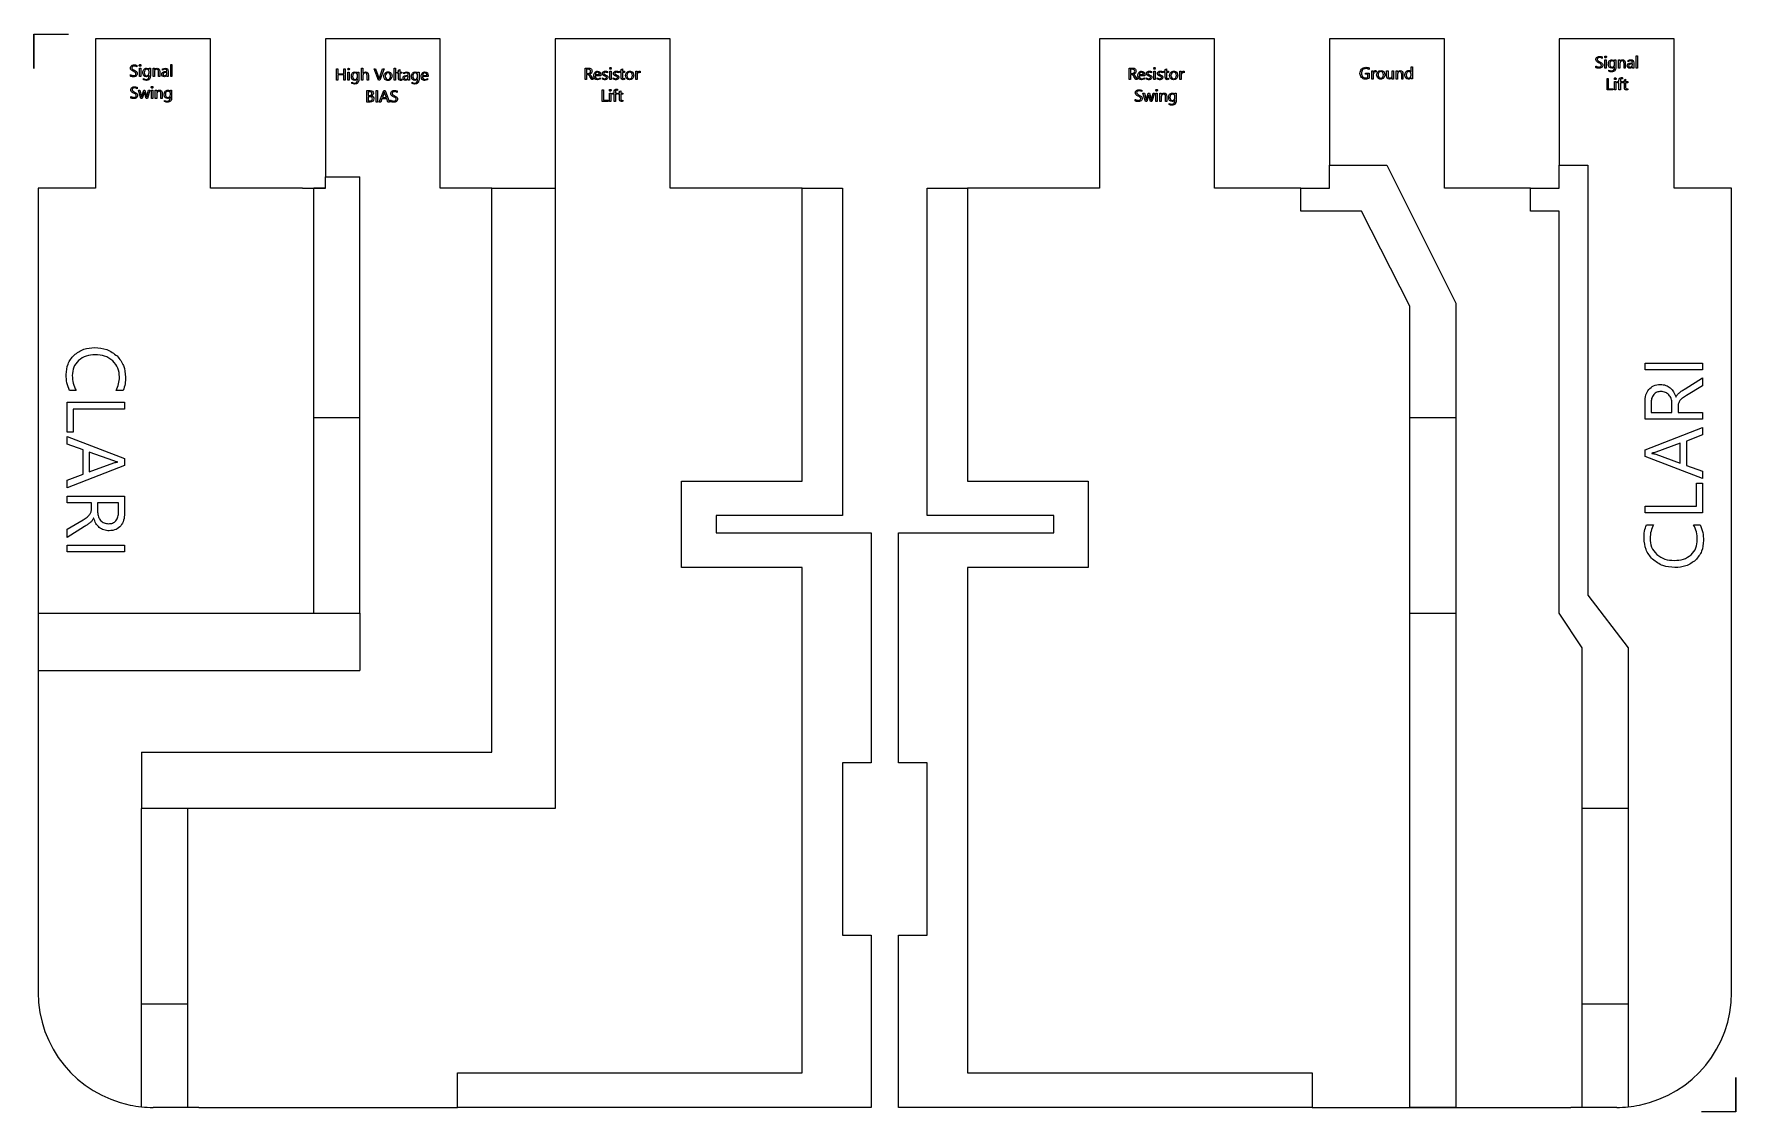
# Model space of a CAD drawing. Header units: millimetres. Extents: x 6 to 20.8, y 5.4 to 14.8.
import ezdxf

# ---------------------------------------------------------------- set-up
doc = ezdxf.new("R2010")
doc.units = ezdxf.units.MM
doc.layers.add('CUT', color=1, linetype='Continuous')
doc.layers.add('RASTER', color=82, linetype='Continuous')

msp = doc.modelspace()

# ---------------------------------------------------------------- linework, layer by layer
at = {"layer": 'CUT'}
for p, q in [((6.015, 14.772), (6.315, 14.772)), ((6.015, 14.772), (6.015, 14.472)), ((20.828, 5.391), (20.828, 5.691)), ((20.828, 5.391), (20.528, 5.391))]:
    msp.add_line(p, q, dxfattribs=at)
at = {"layer": 'CUT', "linetype": 'Continuous', "lineweight": 25}
for p, q in [((6.551, 14.731), (6.551, 13.431)), ((7.551, 14.731), (6.551, 14.731)), ((7.551, 13.431), (7.551, 14.731)), ((8.551, 14.731), (8.551, 13.531)), ((9.551, 14.731), (8.551, 14.731)), ((9.551, 13.431), (9.551, 14.731)), ((10.551, 14.731), (10.551, 13.431)), ((11.551, 14.731), (10.551, 14.731)), ((11.551, 13.431), (11.551, 14.731)), ((15.29, 14.731), (15.29, 13.431)), ((16.29, 14.731), (15.29, 14.731)), ((16.29, 13.431), (16.29, 14.731)), ((17.29, 14.731), (17.29, 13.631)), ((18.29, 14.731), (17.29, 14.731)), ((18.29, 13.431), (18.29, 14.731)), ((19.29, 14.731), (19.29, 13.631)), ((20.29, 14.731), (19.29, 14.731)), ((20.29, 13.431), (20.29, 14.731)), ((17.29, 13.431), (17.29, 13.631)), ((19.29, 13.431), (19.29, 13.631)), ((8.551, 13.431), (8.551, 13.531)), ((6.051, 13.431), (6.051, 6.431)), ((6.551, 13.431), (6.051, 13.431)), ((8.351, 13.431), (7.551, 13.431)), ((8.351, 13.431), (8.551, 13.431)), ((10.001, 13.431), (9.551, 13.431)), ((10.001, 13.431), (10.551, 13.431)), ((12.701, 13.431), (11.551, 13.431)), ((12.701, 13.431), (13.051, 13.431)), ((13.051, 13.431), (13.051, 10.581)), ((13.79, 10.581), (13.79, 13.431)), ((13.79, 13.431), (14.14, 13.431)), ((15.29, 13.431), (14.14, 13.431)), ((17.04, 13.431), (16.29, 13.431)), ((17.04, 13.431), (17.29, 13.431)), ((19.04, 13.431), (18.29, 13.431)), ((19.04, 13.431), (19.29, 13.431)), ((20.79, 13.431), (20.29, 13.431)), ((20.79, 6.431), (20.79, 13.431)), ((8.451, 9.731), (8.451, 11.431)), ((8.851, 11.431), (8.451, 11.431)), ((8.851, 9.731), (8.851, 11.431)), ((17.99, 9.731), (17.99, 11.431)), ((18.39, 11.431), (17.99, 11.431)), ((18.39, 11.431), (18.39, 9.731)), ((13.051, 10.581), (11.951, 10.581)), ((11.951, 10.581), (11.951, 10.431)), ((14.89, 10.581), (13.79, 10.581)), ((14.89, 10.431), (14.89, 10.581)), ((11.951, 10.431), (13.301, 10.431)), ((13.301, 10.431), (13.301, 8.431)), ((13.54, 10.431), (14.89, 10.431)), ((13.54, 8.431), (13.54, 10.431)), ((8.451, 9.731), (8.851, 9.731)), ((17.99, 9.731), (18.39, 9.731)), ((13.301, 8.431), (13.051, 8.431)), ((13.051, 8.431), (13.051, 6.931)), ((13.79, 8.431), (13.54, 8.431)), ((13.79, 6.931), (13.79, 8.431)), ((6.951, 6.331), (6.951, 8.031)), ((7.351, 8.031), (6.951, 8.031)), ((7.351, 8.031), (7.351, 6.331)), ((19.49, 6.331), (19.49, 8.031)), ((19.89, 8.031), (19.49, 8.031)), ((19.89, 8.031), (19.89, 6.331)), ((13.051, 6.931), (13.301, 6.931)), ((13.301, 6.931), (13.301, 5.431)), ((13.54, 6.931), (13.79, 6.931)), ((13.54, 5.431), (13.54, 6.931)), ((6.951, 6.331), (7.351, 6.331)), ((19.49, 6.331), (19.89, 6.331)), ((7.451, 5.431), (7.051, 5.431)), ((7.451, 5.431), (9.701, 5.431)), ((13.301, 5.431), (9.701, 5.431)), ((17.14, 5.431), (13.54, 5.431)), ((17.14, 5.431), (19.39, 5.431)), ((19.79, 5.431), (19.39, 5.431))]:
    msp.add_line(p, q, dxfattribs=at)
for centre, start, end in [((7.051, 6.431), 180, 258.463), ((19.79, 6.431), 281.537, 0), ((7.051, 6.431), 258.463, 270), ((19.79, 6.431), 270, 281.537)]:
    msp.add_arc(centre, 1, start, end, dxfattribs=at)
at = {"layer": 'RASTER'}
for p, q in [((6.015, 14.472), (6.015, 14.772)), ((6.015, 14.772), (6.315, 14.772)), ((20.828, 5.691), (20.828, 5.391)), ((20.828, 5.391), (20.528, 5.391))]:
    msp.add_line(p, q, dxfattribs=at)
at = {"layer": 'RASTER', "linetype": 'Continuous', "lineweight": 25}
for p, q in [((19.665, 14.574), (19.665, 14.561)), ((19.687, 14.476), (19.687, 14.548)), ((19.687, 14.548), (19.699, 14.548)), ((19.699, 14.548), (19.699, 14.476)), ((19.772, 14.548), (19.783, 14.548)), ((19.772, 14.538), (19.772, 14.548)), ((19.772, 14.509), (19.772, 14.519)), ((19.783, 14.548), (19.783, 14.482)), ((19.806, 14.548), (19.818, 14.548)), ((19.806, 14.476), (19.806, 14.548)), ((19.818, 14.548), (19.818, 14.536)), ((19.818, 14.517), (19.818, 14.476)), ((19.854, 14.476), (19.854, 14.517)), ((19.865, 14.52), (19.865, 14.476)), ((19.889, 14.531), (19.889, 14.543)), ((19.905, 14.519), (19.927, 14.522)), ((19.938, 14.523), (19.938, 14.476)), ((19.96, 14.476), (19.96, 14.582)), ((19.96, 14.582), (19.971, 14.582)), ((19.971, 14.582), (19.971, 14.476)), ((6.854, 14.406), (6.854, 14.42)), ((6.91, 14.5), (6.91, 14.487)), ((6.933, 14.402), (6.933, 14.474)), ((6.933, 14.474), (6.944, 14.474)), ((6.944, 14.402), (6.933, 14.402)), ((6.944, 14.474), (6.944, 14.402)), ((6.967, 14.374), (6.967, 14.385)), ((7.017, 14.474), (7.028, 14.474)), ((7.017, 14.464), (7.017, 14.474)), ((7.017, 14.435), (7.017, 14.445)), ((7.017, 14.406), (7.017, 14.414)), ((7.028, 14.474), (7.028, 14.408)), ((7.051, 14.474), (7.063, 14.474)), ((7.051, 14.402), (7.051, 14.474)), ((7.063, 14.402), (7.051, 14.402)), ((7.063, 14.474), (7.063, 14.462)), ((7.063, 14.443), (7.063, 14.402)), ((7.099, 14.402), (7.099, 14.443)), ((7.111, 14.402), (7.099, 14.402)), ((7.111, 14.446), (7.111, 14.402)), ((7.134, 14.457), (7.134, 14.469)), ((7.15, 14.445), (7.172, 14.448)), ((7.172, 14.438), (7.155, 14.436)), ((7.172, 14.431), (7.172, 14.438)), ((7.172, 14.402), (7.172, 14.413)), ((7.183, 14.402), (7.172, 14.402)), ((7.183, 14.449), (7.183, 14.402)), ((7.205, 14.402), (7.205, 14.508)), ((7.205, 14.508), (7.216, 14.508)), ((7.216, 14.402), (7.205, 14.402)), ((7.216, 14.508), (7.216, 14.402)), ((8.647, 14.47), (8.659, 14.47)), ((8.647, 14.37), (8.647, 14.47)), ((8.659, 14.37), (8.647, 14.37)), ((8.659, 14.47), (8.659, 14.426)), ((8.659, 14.426), (8.711, 14.426)), ((8.659, 14.416), (8.659, 14.37)), ((8.711, 14.416), (8.659, 14.416)), ((8.711, 14.426), (8.711, 14.47)), ((8.711, 14.47), (8.722, 14.47)), ((8.711, 14.37), (8.711, 14.416)), ((8.722, 14.37), (8.711, 14.37)), ((8.722, 14.47), (8.722, 14.37)), ((8.747, 14.37), (8.747, 14.442)), ((8.747, 14.442), (8.758, 14.442)), ((8.758, 14.37), (8.747, 14.37)), ((8.758, 14.442), (8.758, 14.37)), ((8.831, 14.442), (8.843, 14.442)), ((8.831, 14.432), (8.831, 14.442)), ((8.831, 14.402), (8.831, 14.413)), ((8.831, 14.374), (8.831, 14.382)), ((8.843, 14.442), (8.843, 14.376)), ((8.866, 14.476), (8.877, 14.476)), ((8.866, 14.37), (8.866, 14.476)), ((8.877, 14.37), (8.866, 14.37)), ((8.877, 14.476), (8.877, 14.43)), ((8.877, 14.411), (8.877, 14.37)), ((8.914, 14.37), (8.914, 14.411)), ((8.925, 14.37), (8.914, 14.37)), ((8.925, 14.414), (8.925, 14.37)), ((8.975, 14.47), (8.988, 14.47)), ((9.012, 14.37), (8.975, 14.47)), ((8.988, 14.47), (9.016, 14.391)), ((9.024, 14.37), (9.012, 14.37)), ((9.021, 14.391), (9.049, 14.47)), ((9.062, 14.47), (9.024, 14.37)), ((9.049, 14.47), (9.062, 14.47)), ((9.149, 14.37), (9.149, 14.476)), ((9.149, 14.476), (9.16, 14.476)), ((9.16, 14.37), (9.149, 14.37)), ((9.16, 14.476), (9.16, 14.37)), ((9.175, 14.442), (9.187, 14.442)), ((9.175, 14.432), (9.175, 14.442)), ((9.187, 14.432), (9.175, 14.432)), ((9.187, 14.459), (9.199, 14.463)), ((9.187, 14.442), (9.187, 14.459)), ((9.187, 14.39), (9.187, 14.432)), ((9.199, 14.463), (9.199, 14.442)), ((9.199, 14.442), (9.217, 14.442)), ((9.199, 14.432), (9.199, 14.392)), ((9.217, 14.432), (9.199, 14.432)), ((9.217, 14.442), (9.217, 14.432)), ((9.217, 14.381), (9.217, 14.371)), ((9.234, 14.425), (9.234, 14.437)), ((9.25, 14.412), (9.272, 14.415)), ((9.272, 14.406), (9.254, 14.404)), ((9.272, 14.399), (9.272, 14.406)), ((9.272, 14.37), (9.272, 14.381)), ((9.283, 14.37), (9.272, 14.37)), ((9.283, 14.417), (9.283, 14.37)), ((9.354, 14.442), (9.366, 14.442)), ((9.354, 14.432), (9.354, 14.442)), ((9.354, 14.402), (9.354, 14.413)), ((9.354, 14.374), (9.354, 14.382)), ((9.366, 14.442), (9.366, 14.376)), ((9.396, 14.413), (9.434, 14.413)), ((9.446, 14.403), (9.396, 14.403)), ((9.441, 14.386), (9.441, 14.375)), ((9.446, 14.409), (9.446, 14.403)), ((10.812, 14.476), (10.841, 14.476)), ((10.812, 14.376), (10.812, 14.476)), ((10.823, 14.376), (10.812, 14.376)), ((10.839, 14.466), (10.823, 14.466)), ((10.823, 14.466), (10.823, 14.429)), ((10.823, 14.429), (10.839, 14.429)), ((10.823, 14.419), (10.823, 14.376)), ((10.833, 14.419), (10.823, 14.419)), ((10.869, 14.376), (10.853, 14.404)), ((10.864, 14.406), (10.883, 14.376)), ((10.883, 14.376), (10.869, 14.376)), ((10.949, 14.409), (10.898, 14.409)), ((10.899, 14.419), (10.937, 14.419)), ((10.944, 14.392), (10.944, 14.381)), ((10.949, 14.415), (10.949, 14.409)), ((10.962, 14.379), (10.962, 14.391)), ((11.006, 14.446), (11.006, 14.435)), ((11.027, 14.376), (11.027, 14.448)), ((11.027, 14.448), (11.038, 14.448)), ((11.038, 14.376), (11.027, 14.376)), ((11.038, 14.448), (11.038, 14.376)), ((11.057, 14.379), (11.057, 14.391)), ((11.101, 14.446), (11.101, 14.435)), ((11.113, 14.448), (11.126, 14.448)), ((11.113, 14.438), (11.113, 14.448)), ((11.126, 14.438), (11.113, 14.438)), ((11.126, 14.465), (11.137, 14.469)), ((11.126, 14.448), (11.126, 14.465)), ((11.126, 14.396), (11.126, 14.438)), ((11.137, 14.469), (11.137, 14.448)), ((11.137, 14.448), (11.155, 14.448)), ((11.137, 14.438), (11.137, 14.398)), ((11.155, 14.438), (11.137, 14.438)), ((11.155, 14.448), (11.155, 14.438)), ((11.155, 14.387), (11.155, 14.377)), ((11.253, 14.448), (11.264, 14.448)), ((11.253, 14.376), (11.253, 14.448)), ((11.264, 14.376), (11.253, 14.376)), ((11.264, 14.448), (11.264, 14.433)), ((11.264, 14.413), (11.264, 14.376)), ((11.29, 14.448), (11.29, 14.436)), ((15.547, 14.476), (15.576, 14.476)), ((15.547, 14.376), (15.547, 14.476)), ((15.558, 14.376), (15.547, 14.376)), ((15.558, 14.466), (15.558, 14.429)), ((15.574, 14.466), (15.558, 14.466)), ((15.558, 14.429), (15.574, 14.429)), ((15.558, 14.419), (15.558, 14.376)), ((15.568, 14.419), (15.558, 14.419)), ((15.604, 14.376), (15.588, 14.404)), ((15.599, 14.406), (15.618, 14.376)), ((15.618, 14.376), (15.604, 14.376)), ((15.684, 14.409), (15.633, 14.409)), ((15.634, 14.419), (15.672, 14.419)), ((15.679, 14.392), (15.679, 14.381)), ((15.684, 14.415), (15.684, 14.409)), ((15.697, 14.379), (15.697, 14.391)), ((15.741, 14.446), (15.741, 14.435)), ((15.762, 14.376), (15.762, 14.448)), ((15.762, 14.448), (15.773, 14.448)), ((15.773, 14.376), (15.762, 14.376)), ((15.773, 14.448), (15.773, 14.376)), ((15.792, 14.379), (15.792, 14.391)), ((15.836, 14.446), (15.836, 14.435)), ((15.848, 14.448), (15.861, 14.448)), ((15.848, 14.438), (15.848, 14.448)), ((15.861, 14.438), (15.848, 14.438)), ((15.861, 14.465), (15.872, 14.469)), ((15.861, 14.448), (15.861, 14.465)), ((15.861, 14.396), (15.861, 14.438)), ((15.872, 14.469), (15.872, 14.448)), ((15.872, 14.448), (15.89, 14.448)), ((15.872, 14.438), (15.872, 14.398)), ((15.89, 14.438), (15.872, 14.438)), ((15.89, 14.448), (15.89, 14.438)), ((15.89, 14.387), (15.89, 14.377)), ((15.988, 14.448), (15.999, 14.448)), ((15.988, 14.376), (15.988, 14.448)), ((15.999, 14.376), (15.988, 14.376)), ((15.999, 14.448), (15.999, 14.433)), ((15.999, 14.413), (15.999, 14.376)), ((16.025, 14.448), (16.025, 14.436)), ((17.603, 14.423), (17.603, 14.433)), ((17.603, 14.433), (17.637, 14.433)), ((17.625, 14.423), (17.603, 14.423)), ((17.625, 14.395), (17.625, 14.423)), ((17.635, 14.478), (17.635, 14.465)), ((17.637, 14.433), (17.637, 14.388)), ((17.658, 14.453), (17.67, 14.453)), ((17.659, 14.381), (17.658, 14.453)), ((17.67, 14.381), (17.659, 14.381)), ((17.67, 14.453), (17.67, 14.438)), ((17.67, 14.418), (17.67, 14.381)), ((17.696, 14.453), (17.696, 14.441)), ((17.788, 14.453), (17.8, 14.453)), ((17.788, 14.41), (17.788, 14.453)), ((17.8, 14.453), (17.8, 14.412)), ((17.836, 14.453), (17.848, 14.453)), ((17.836, 14.412), (17.836, 14.453)), ((17.836, 14.381), (17.836, 14.393)), ((17.848, 14.381), (17.836, 14.381)), ((17.848, 14.453), (17.848, 14.381)), ((17.871, 14.453), (17.882, 14.453)), ((17.871, 14.381), (17.871, 14.453)), ((17.882, 14.381), (17.871, 14.381)), ((17.882, 14.453), (17.882, 14.441)), ((17.882, 14.422), (17.882, 14.381)), ((17.919, 14.381), (17.919, 14.422)), ((17.93, 14.381), (17.919, 14.381)), ((17.93, 14.425), (17.93, 14.381)), ((18.001, 14.487), (18.012, 14.487)), ((18.001, 14.443), (18.001, 14.487)), ((18.001, 14.414), (18.001, 14.424)), ((18.001, 14.382), (18.001, 14.394)), ((18.013, 14.382), (18.001, 14.382)), ((18.012, 14.487), (18.013, 14.382)), ((19.608, 14.48), (19.608, 14.494)), ((19.699, 14.476), (19.687, 14.476)), ((19.706, 14.386), (19.717, 14.386)), ((19.706, 14.286), (19.706, 14.386)), ((19.717, 14.386), (19.717, 14.297)), ((19.722, 14.448), (19.722, 14.459)), ((19.772, 14.481), (19.772, 14.488)), ((19.818, 14.476), (19.806, 14.476)), ((19.81, 14.358), (19.81, 14.369)), ((19.822, 14.369), (19.822, 14.358)), ((19.841, 14.392), (19.841, 14.382)), ((19.865, 14.476), (19.854, 14.476)), ((19.857, 14.375), (19.868, 14.379)), ((19.857, 14.358), (19.857, 14.375)), ((19.868, 14.379), (19.868, 14.358)), ((19.927, 14.512), (19.909, 14.51)), ((19.927, 14.505), (19.927, 14.512)), ((19.927, 14.476), (19.927, 14.487)), ((19.938, 14.476), (19.927, 14.476)), ((19.971, 14.476), (19.96, 14.476)), ((6.857, 14.216), (6.857, 14.23)), ((6.913, 14.31), (6.913, 14.297)), ((6.924, 14.284), (6.936, 14.284)), ((6.945, 14.212), (6.924, 14.284)), ((6.936, 14.284), (6.951, 14.23)), ((6.952, 14.224), (6.952, 14.224)), ((6.953, 14.23), (6.97, 14.284)), ((6.973, 14.264), (6.957, 14.212)), ((6.97, 14.284), (6.98, 14.284)), ((6.99, 14.212), (6.976, 14.263)), ((6.98, 14.284), (6.995, 14.23)), ((6.996, 14.223), (6.997, 14.223)), ((6.998, 14.23), (7.012, 14.284)), ((7.024, 14.284), (7.002, 14.212)), ((7.012, 14.284), (7.024, 14.284)), ((7.037, 14.212), (7.037, 14.284)), ((7.037, 14.284), (7.048, 14.284)), ((7.048, 14.284), (7.048, 14.212)), ((7.071, 14.284), (7.083, 14.284)), ((7.071, 14.212), (7.071, 14.284)), ((7.083, 14.284), (7.083, 14.272)), ((7.083, 14.253), (7.083, 14.212)), ((7.119, 14.212), (7.119, 14.253)), ((7.131, 14.256), (7.131, 14.212)), ((7.202, 14.284), (7.213, 14.284)), ((7.202, 14.274), (7.202, 14.284)), ((7.202, 14.245), (7.202, 14.255)), ((7.202, 14.217), (7.202, 14.224)), ((7.213, 14.284), (7.213, 14.218)), ((8.782, 14.342), (8.782, 14.353)), ((8.912, 14.28), (8.941, 14.28)), ((8.912, 14.18), (8.912, 14.28)), ((8.924, 14.27), (8.924, 14.237)), ((8.937, 14.27), (8.924, 14.27)), ((8.924, 14.237), (8.936, 14.237)), ((8.924, 14.227), (8.924, 14.191)), ((8.937, 14.227), (8.924, 14.227)), ((8.994, 14.18), (8.994, 14.28)), ((8.994, 14.28), (9.006, 14.28)), ((9.006, 14.28), (9.006, 14.18)), ((9.02, 14.18), (9.059, 14.28)), ((9.063, 14.261), (9.047, 14.219)), ((9.059, 14.28), (9.071, 14.28)), ((9.082, 14.219), (9.066, 14.261)), ((9.071, 14.28), (9.109, 14.18)), ((9.176, 14.278), (9.176, 14.265)), ((9.305, 14.342), (9.305, 14.353)), ((10.959, 14.286), (10.971, 14.286)), ((10.959, 14.186), (10.959, 14.286)), ((10.971, 14.286), (10.971, 14.197)), ((11.025, 14.186), (11.025, 14.258)), ((11.025, 14.258), (11.036, 14.258)), ((11.036, 14.258), (11.036, 14.186)), ((11.051, 14.258), (11.064, 14.258)), ((11.051, 14.248), (11.051, 14.258)), ((11.064, 14.248), (11.051, 14.248)), ((11.064, 14.258), (11.064, 14.269)), ((11.064, 14.186), (11.064, 14.248)), ((11.075, 14.269), (11.075, 14.258)), ((11.075, 14.258), (11.092, 14.258)), ((11.075, 14.248), (11.075, 14.186)), ((11.092, 14.248), (11.075, 14.248)), ((11.092, 14.258), (11.092, 14.248)), ((11.095, 14.292), (11.095, 14.282)), ((11.098, 14.258), (11.11, 14.258)), ((11.098, 14.248), (11.098, 14.258)), ((11.11, 14.248), (11.098, 14.248)), ((11.11, 14.275), (11.122, 14.279)), ((11.11, 14.258), (11.11, 14.275)), ((11.11, 14.206), (11.11, 14.248)), ((11.122, 14.279), (11.122, 14.258)), ((11.122, 14.258), (11.14, 14.258)), ((11.122, 14.248), (11.122, 14.208)), ((11.14, 14.248), (11.122, 14.248)), ((11.14, 14.258), (11.14, 14.248)), ((15.656, 14.284), (15.656, 14.271)), ((15.667, 14.258), (15.679, 14.258)), ((15.689, 14.186), (15.667, 14.258)), ((15.679, 14.258), (15.694, 14.204)), ((15.697, 14.204), (15.713, 14.258)), ((15.716, 14.238), (15.7, 14.186)), ((15.713, 14.258), (15.724, 14.258)), ((15.734, 14.186), (15.719, 14.237)), ((15.724, 14.258), (15.738, 14.204)), ((15.741, 14.204), (15.756, 14.258)), ((15.767, 14.258), (15.745, 14.186)), ((15.756, 14.258), (15.767, 14.258)), ((15.78, 14.186), (15.78, 14.258)), ((15.78, 14.258), (15.792, 14.258)), ((15.792, 14.258), (15.792, 14.186)), ((15.815, 14.258), (15.826, 14.258)), ((15.815, 14.186), (15.815, 14.258)), ((15.826, 14.258), (15.826, 14.246)), ((15.826, 14.227), (15.826, 14.186)), ((15.863, 14.186), (15.863, 14.227)), ((15.874, 14.23), (15.874, 14.186)), ((15.945, 14.258), (15.956, 14.258)), ((15.945, 14.248), (15.945, 14.258)), ((15.945, 14.219), (15.945, 14.229)), ((15.956, 14.258), (15.956, 14.192)), ((19.758, 14.286), (19.706, 14.286)), ((19.717, 14.297), (19.758, 14.297)), ((19.758, 14.297), (19.758, 14.286)), ((19.771, 14.286), (19.771, 14.358)), ((19.771, 14.358), (19.783, 14.358)), ((19.783, 14.286), (19.771, 14.286)), ((19.783, 14.358), (19.783, 14.286)), ((19.798, 14.358), (19.81, 14.358)), ((19.798, 14.348), (19.798, 14.358)), ((19.81, 14.348), (19.798, 14.348)), ((19.81, 14.286), (19.81, 14.348)), ((19.822, 14.286), (19.81, 14.286)), ((19.822, 14.358), (19.838, 14.358)), ((19.822, 14.348), (19.822, 14.286)), ((19.838, 14.348), (19.822, 14.348)), ((19.838, 14.358), (19.838, 14.348)), ((19.845, 14.358), (19.857, 14.358)), ((19.845, 14.348), (19.845, 14.358)), ((19.857, 14.348), (19.845, 14.348)), ((19.857, 14.306), (19.857, 14.348)), ((19.868, 14.358), (19.886, 14.358)), ((19.868, 14.348), (19.868, 14.308)), ((19.886, 14.348), (19.868, 14.348)), ((19.886, 14.358), (19.886, 14.348)), ((19.886, 14.297), (19.886, 14.287)), ((6.957, 14.212), (6.945, 14.212)), ((7.002, 14.212), (6.99, 14.212)), ((7.048, 14.212), (7.037, 14.212)), ((7.083, 14.212), (7.071, 14.212)), ((7.131, 14.212), (7.119, 14.212)), ((7.152, 14.184), (7.152, 14.195)), ((8.941, 14.18), (8.912, 14.18)), ((8.924, 14.191), (8.94, 14.191)), ((9.006, 14.18), (8.994, 14.18)), ((9.033, 14.18), (9.02, 14.18)), ((9.043, 14.208), (9.033, 14.18)), ((9.086, 14.208), (9.043, 14.208)), ((9.047, 14.219), (9.082, 14.219)), ((9.096, 14.18), (9.086, 14.208)), ((9.109, 14.18), (9.096, 14.18)), ((9.119, 14.184), (9.119, 14.198)), ((11.011, 14.186), (10.959, 14.186)), ((10.971, 14.197), (11.011, 14.197)), ((11.011, 14.197), (11.011, 14.186)), ((11.036, 14.186), (11.025, 14.186)), ((11.075, 14.186), (11.064, 14.186)), ((11.14, 14.197), (11.14, 14.187)), ((15.6, 14.19), (15.6, 14.204)), ((15.7, 14.186), (15.689, 14.186)), ((15.695, 14.198), (15.695, 14.198)), ((15.745, 14.186), (15.734, 14.186)), ((15.739, 14.198), (15.74, 14.198)), ((15.792, 14.186), (15.78, 14.186)), ((15.826, 14.186), (15.815, 14.186)), ((15.874, 14.186), (15.863, 14.186)), ((15.896, 14.158), (15.896, 14.169)), ((15.945, 14.191), (15.945, 14.198)), ((17.29, 13.631), (17.79, 13.631)), ((17.29, 13.431), (17.29, 13.631)), ((17.79, 13.631), (18.39, 12.431)), ((19.29, 13.631), (19.54, 13.631)), ((19.29, 13.431), (19.29, 13.631)), ((19.54, 13.631), (19.54, 9.888)), ((8.551, 13.531), (8.851, 13.531)), ((8.551, 13.431), (8.551, 13.531)), ((8.851, 9.731), (8.851, 13.531)), ((8.451, 9.731), (8.451, 13.431)), ((8.551, 13.431), (8.451, 13.431)), ((10.001, 8.523), (10.001, 13.431)), ((10.001, 13.431), (10.551, 13.431)), ((10.551, 13.431), (10.551, 8.031)), ((12.701, 10.881), (12.701, 13.431)), ((12.701, 13.431), (13.051, 13.431)), ((13.051, 13.431), (13.051, 10.581)), ((13.79, 10.581), (13.79, 13.431)), ((13.79, 13.431), (14.14, 13.431)), ((14.14, 13.431), (14.14, 10.881)), ((17.04, 13.231), (17.04, 13.431)), ((17.04, 13.431), (17.29, 13.431)), ((19.04, 13.231), (19.04, 13.431)), ((19.04, 13.431), (19.29, 13.431)), ((17.568, 13.231), (17.04, 13.231)), ((17.99, 12.403), (17.568, 13.231)), ((19.29, 13.231), (19.04, 13.231)), ((19.29, 9.731), (19.29, 13.231)), ((17.99, 9.431), (17.99, 12.403)), ((18.39, 12.431), (18.39, 11.431)), ((20.037, 11.907), (20.537, 11.907)), ((20.037, 11.849), (20.037, 11.907)), ((20.537, 11.907), (20.537, 11.849)), ((20.537, 11.849), (20.037, 11.849)), ((20.386, 11.686), (20.537, 11.78)), ((20.537, 11.71), (20.397, 11.627)), ((20.537, 11.78), (20.537, 11.71)), ((6.303, 11.568), (6.803, 11.568)), ((6.303, 11.308), (6.303, 11.568)), ((6.381, 11.67), (6.324, 11.67)), ((6.791, 11.67), (6.729, 11.67)), ((6.803, 11.568), (6.803, 11.509)), ((20.037, 11.422), (20.037, 11.571)), ((20.09, 11.56), (20.09, 11.48)), ((20.271, 11.48), (20.271, 11.56)), ((20.304, 11.612), (20.306, 11.612)), ((6.803, 11.509), (6.356, 11.509)), ((6.356, 11.509), (6.356, 11.308)), ((18.39, 11.431), (18.39, 9.731)), ((20.537, 11.422), (20.037, 11.422)), ((20.09, 11.48), (20.271, 11.48)), ((20.324, 11.528), (20.324, 11.48)), ((20.324, 11.48), (20.537, 11.48)), ((20.537, 11.48), (20.537, 11.422)), ((6.356, 11.308), (6.303, 11.308)), ((6.303, 11.269), (6.803, 11.077)), ((6.303, 11.204), (6.303, 11.269)), ((20.037, 11.155), (20.537, 11.348)), ((20.537, 11.283), (20.397, 11.23)), ((20.537, 11.348), (20.537, 11.283)), ((6.444, 11.154), (6.303, 11.204)), ((6.444, 10.942), (6.444, 11.154)), ((6.496, 11.134), (6.496, 10.961)), ((6.709, 11.057), (6.496, 11.134)), ((20.037, 11.095), (20.037, 11.155)), ((20.097, 11.125), (20.097, 11.123)), ((20.344, 11.211), (20.131, 11.132)), ((20.131, 11.115), (20.344, 11.038)), ((20.344, 11.038), (20.344, 11.211)), ((20.397, 11.23), (20.397, 11.018)), ((6.803, 11.017), (6.303, 10.824)), ((6.496, 10.961), (6.709, 11.04)), ((6.743, 11.047), (6.743, 11.049)), ((6.803, 11.077), (6.803, 11.017)), ((20.537, 10.903), (20.037, 11.095)), ((20.397, 11.018), (20.537, 10.968)), ((20.537, 10.968), (20.537, 10.903)), ((6.303, 10.889), (6.444, 10.942)), ((6.303, 10.824), (6.303, 10.889)), ((11.651, 10.881), (12.701, 10.881)), ((11.651, 10.131), (11.651, 10.881)), ((14.14, 10.881), (15.19, 10.881)), ((15.19, 10.881), (15.19, 10.131)), ((20.484, 10.864), (20.537, 10.864)), ((20.484, 10.663), (20.484, 10.864)), ((20.537, 10.864), (20.537, 10.604)), ((6.303, 10.751), (6.803, 10.751)), ((6.303, 10.692), (6.303, 10.751)), ((6.516, 10.692), (6.303, 10.692)), ((6.516, 10.644), (6.516, 10.692)), ((6.569, 10.692), (6.569, 10.612)), ((6.75, 10.692), (6.569, 10.692)), ((6.75, 10.612), (6.75, 10.692)), ((6.803, 10.751), (6.803, 10.601)), ((6.303, 10.462), (6.444, 10.545)), ((6.536, 10.56), (6.534, 10.56)), ((13.051, 10.581), (11.951, 10.581)), ((11.951, 10.581), (11.951, 10.431)), ((14.89, 10.581), (13.79, 10.581)), ((14.89, 10.431), (14.89, 10.581)), ((20.037, 10.663), (20.484, 10.663)), ((20.037, 10.604), (20.037, 10.663)), ((20.537, 10.604), (20.037, 10.604)), ((6.454, 10.486), (6.303, 10.392)), ((6.303, 10.392), (6.303, 10.462)), ((11.951, 10.431), (13.301, 10.431)), ((13.301, 10.431), (13.301, 8.431)), ((13.54, 10.431), (14.89, 10.431)), ((13.54, 8.431), (13.54, 10.431)), ((20.049, 10.502), (20.111, 10.502)), ((20.459, 10.502), (20.516, 10.502)), ((6.303, 10.323), (6.803, 10.323)), ((6.303, 10.265), (6.303, 10.323)), ((6.803, 10.265), (6.303, 10.265)), ((6.803, 10.323), (6.803, 10.265)), ((12.701, 10.131), (11.651, 10.131)), ((12.701, 5.731), (12.701, 10.131)), ((14.14, 10.131), (14.14, 5.731)), ((15.19, 10.131), (14.14, 10.131)), ((19.54, 9.888), (19.89, 9.431)), ((6.051, 9.731), (8.451, 9.731)), ((6.051, 9.731), (6.051, 9.232)), ((8.851, 9.731), (8.851, 9.232)), ((18.39, 9.731), (18.39, 5.431)), ((19.49, 9.431), (19.29, 9.731)), ((17.99, 5.431), (17.99, 9.431)), ((19.49, 5.431), (19.49, 9.431)), ((19.89, 9.431), (19.89, 5.436)), ((6.051, 9.232), (8.851, 9.232)), ((6.951, 8.523), (10.001, 8.523)), ((6.951, 8.523), (6.951, 8.031)), ((13.301, 8.431), (13.051, 8.431)), ((13.051, 8.431), (13.051, 6.931)), ((13.79, 8.431), (13.54, 8.431)), ((13.79, 6.931), (13.79, 8.431)), ((6.951, 5.436), (6.951, 8.031)), ((10.551, 8.031), (7.351, 8.031)), ((7.351, 8.031), (7.351, 5.431)), ((13.051, 6.931), (13.301, 6.931)), ((13.301, 6.931), (13.301, 5.431)), ((13.54, 6.931), (13.79, 6.931)), ((13.54, 5.431), (13.54, 6.931)), ((9.701, 5.731), (12.701, 5.731)), ((9.701, 5.431), (9.701, 5.731)), ((14.14, 5.731), (17.14, 5.731)), ((17.14, 5.731), (17.14, 5.431)), ((7.351, 5.431), (7.051, 5.431)), ((13.301, 5.431), (9.701, 5.431)), ((17.14, 5.431), (13.54, 5.431)), ((18.39, 5.431), (17.99, 5.431)), ((19.79, 5.431), (19.49, 5.431))]:
    msp.add_line(p, q, dxfattribs=at)
for centre, start, end in [((7.051, 6.431), 264.2608, 270), ((19.79, 6.431), 270, 275.7392)]:
    msp.add_arc(centre, 1, start, end, dxfattribs=at)
for points in [[(19.609, 14.551), (19.609, 14.556), (19.61, 14.559), (19.612, 14.563)], [(19.611, 14.542), (19.609, 14.545), (19.609, 14.548), (19.609, 14.551)], [(19.616, 14.534), (19.614, 14.536), (19.612, 14.539), (19.611, 14.542)], [(19.612, 14.563), (19.614, 14.566), (19.616, 14.569), (19.619, 14.572)], [(19.624, 14.528), (19.621, 14.53), (19.618, 14.532), (19.616, 14.534)], [(19.619, 14.572), (19.623, 14.574), (19.627, 14.575), (19.631, 14.576)], [(19.623, 14.559), (19.622, 14.557), (19.621, 14.555), (19.621, 14.552)], [(19.621, 14.552), (19.621, 14.55), (19.621, 14.548), (19.622, 14.546)], [(19.622, 14.546), (19.623, 14.544), (19.625, 14.542), (19.627, 14.541)], [(19.628, 14.564), (19.626, 14.563), (19.624, 14.561), (19.623, 14.559)], [(19.633, 14.523), (19.63, 14.525), (19.627, 14.526), (19.624, 14.528)], [(19.627, 14.541), (19.629, 14.539), (19.631, 14.538), (19.633, 14.536)], [(19.634, 14.567), (19.632, 14.566), (19.63, 14.565), (19.628, 14.564)], [(19.631, 14.576), (19.635, 14.577), (19.639, 14.578), (19.643, 14.578)], [(19.633, 14.536), (19.636, 14.535), (19.639, 14.533), (19.643, 14.531)], [(19.643, 14.518), (19.64, 14.52), (19.637, 14.521), (19.633, 14.523)], [(19.642, 14.567), (19.64, 14.567), (19.637, 14.567), (19.634, 14.567)], [(19.665, 14.561), (19.658, 14.565), (19.65, 14.567), (19.642, 14.567)], [(19.643, 14.578), (19.651, 14.578), (19.658, 14.577), (19.665, 14.574)], [(19.643, 14.531), (19.646, 14.53), (19.649, 14.528), (19.653, 14.526)], [(19.65, 14.513), (19.648, 14.515), (19.645, 14.517), (19.643, 14.518)], [(19.653, 14.526), (19.656, 14.524), (19.659, 14.522), (19.661, 14.519)], [(19.661, 14.519), (19.663, 14.517), (19.665, 14.514), (19.667, 14.512)], [(19.686, 14.573), (19.686, 14.575), (19.687, 14.577), (19.688, 14.579)], [(19.688, 14.568), (19.687, 14.57), (19.686, 14.571), (19.686, 14.573)], [(19.688, 14.579), (19.69, 14.58), (19.691, 14.581), (19.693, 14.581)], [(19.693, 14.566), (19.691, 14.566), (19.69, 14.567), (19.688, 14.568)], [(19.693, 14.581), (19.695, 14.581), (19.697, 14.58), (19.699, 14.579)], [(19.699, 14.568), (19.697, 14.567), (19.695, 14.566), (19.693, 14.566)], [(19.699, 14.579), (19.7, 14.577), (19.701, 14.575), (19.701, 14.573)], [(19.701, 14.573), (19.701, 14.571), (19.7, 14.57), (19.699, 14.568)], [(19.717, 14.51), (19.718, 14.52), (19.72, 14.53), (19.726, 14.539)], [(19.726, 14.539), (19.733, 14.545), (19.741, 14.549), (19.75, 14.549)], [(19.735, 14.532), (19.731, 14.525), (19.729, 14.518), (19.729, 14.511)], [(19.751, 14.54), (19.745, 14.539), (19.739, 14.537), (19.735, 14.532)], [(19.75, 14.549), (19.759, 14.549), (19.766, 14.545), (19.771, 14.538)], [(19.766, 14.534), (19.762, 14.537), (19.757, 14.539), (19.751, 14.54)], [(19.772, 14.519), (19.771, 14.525), (19.769, 14.529), (19.766, 14.534)], [(19.818, 14.536), (19.824, 14.544), (19.832, 14.548), (19.841, 14.549)], [(19.823, 14.533), (19.82, 14.528), (19.818, 14.523), (19.818, 14.517)], [(19.837, 14.54), (19.832, 14.539), (19.827, 14.537), (19.823, 14.533)], [(19.841, 14.549), (19.848, 14.549), (19.854, 14.546), (19.859, 14.542)], [(19.859, 14.542), (19.863, 14.535), (19.865, 14.528), (19.865, 14.52)], [(19.889, 14.543), (19.896, 14.547), (19.904, 14.549), (19.913, 14.549)], [(19.912, 14.54), (19.903, 14.539), (19.896, 14.536), (19.889, 14.531)], [(6.854, 14.477), (6.854, 14.481), (6.855, 14.485), (6.857, 14.489)], [(6.856, 14.467), (6.854, 14.471), (6.854, 14.474), (6.854, 14.477)], [(6.854, 14.42), (6.855, 14.419), (6.857, 14.417), (6.859, 14.416)], [(6.859, 14.404), (6.857, 14.405), (6.855, 14.405), (6.854, 14.406)], [(6.861, 14.46), (6.859, 14.462), (6.857, 14.465), (6.856, 14.467)], [(6.857, 14.489), (6.859, 14.492), (6.861, 14.495), (6.865, 14.497)], [(6.859, 14.416), (6.862, 14.415), (6.864, 14.414), (6.866, 14.414)], [(6.866, 14.402), (6.863, 14.403), (6.861, 14.403), (6.859, 14.404)], [(6.869, 14.454), (6.866, 14.456), (6.863, 14.458), (6.861, 14.46)], [(6.865, 14.497), (6.868, 14.5), (6.872, 14.501), (6.876, 14.502)], [(6.868, 14.485), (6.867, 14.483), (6.866, 14.481), (6.866, 14.478)], [(6.866, 14.478), (6.866, 14.476), (6.867, 14.474), (6.867, 14.472)], [(6.866, 14.414), (6.869, 14.413), (6.871, 14.412), (6.874, 14.412)], [(6.873, 14.401), (6.87, 14.401), (6.868, 14.402), (6.866, 14.402)], [(6.867, 14.472), (6.869, 14.47), (6.87, 14.468), (6.872, 14.467)], [(6.873, 14.49), (6.871, 14.489), (6.869, 14.487), (6.868, 14.485)], [(6.879, 14.449), (6.875, 14.45), (6.872, 14.452), (6.869, 14.454)], [(6.872, 14.467), (6.874, 14.465), (6.876, 14.463), (6.878, 14.462)], [(6.88, 14.493), (6.877, 14.492), (6.875, 14.491), (6.873, 14.49)], [(6.879, 14.401), (6.877, 14.401), (6.875, 14.401), (6.873, 14.401)], [(6.874, 14.412), (6.876, 14.411), (6.878, 14.411), (6.88, 14.411)], [(6.876, 14.502), (6.88, 14.503), (6.884, 14.504), (6.888, 14.504)], [(6.878, 14.462), (6.881, 14.46), (6.885, 14.459), (6.888, 14.457)], [(6.888, 14.444), (6.885, 14.446), (6.882, 14.447), (6.879, 14.449)], [(6.892, 14.402), (6.888, 14.401), (6.883, 14.401), (6.879, 14.401)], [(6.887, 14.493), (6.885, 14.493), (6.882, 14.493), (6.88, 14.493)], [(6.88, 14.411), (6.886, 14.411), (6.892, 14.412), (6.897, 14.415)], [(6.91, 14.487), (6.903, 14.491), (6.895, 14.493), (6.887, 14.493)], [(6.888, 14.504), (6.896, 14.504), (6.903, 14.503), (6.91, 14.5)], [(6.888, 14.457), (6.891, 14.456), (6.895, 14.454), (6.898, 14.452)], [(6.895, 14.439), (6.893, 14.441), (6.89, 14.443), (6.888, 14.444)], [(6.903, 14.407), (6.9, 14.405), (6.896, 14.403), (6.892, 14.402)], [(6.9, 14.434), (6.899, 14.436), (6.897, 14.438), (6.895, 14.439)], [(6.897, 14.415), (6.9, 14.418), (6.902, 14.422), (6.902, 14.427)], [(6.898, 14.452), (6.901, 14.45), (6.904, 14.448), (6.906, 14.445)], [(6.902, 14.427), (6.902, 14.429), (6.901, 14.431), (6.9, 14.434)], [(6.911, 14.415), (6.909, 14.412), (6.907, 14.409), (6.903, 14.407)], [(6.906, 14.445), (6.909, 14.443), (6.91, 14.44), (6.912, 14.437)], [(6.914, 14.428), (6.914, 14.423), (6.913, 14.419), (6.911, 14.415)], [(6.912, 14.437), (6.913, 14.434), (6.914, 14.431), (6.914, 14.428)], [(6.931, 14.499), (6.931, 14.501), (6.932, 14.503), (6.933, 14.505)], [(6.933, 14.494), (6.932, 14.495), (6.931, 14.497), (6.931, 14.499)], [(6.933, 14.505), (6.935, 14.506), (6.936, 14.506), (6.938, 14.507)], [(6.938, 14.492), (6.936, 14.492), (6.935, 14.493), (6.933, 14.494)], [(6.938, 14.507), (6.94, 14.506), (6.942, 14.506), (6.944, 14.505)], [(6.944, 14.494), (6.942, 14.493), (6.94, 14.492), (6.938, 14.492)], [(6.944, 14.505), (6.945, 14.503), (6.946, 14.501), (6.946, 14.499)], [(6.946, 14.499), (6.946, 14.497), (6.945, 14.495), (6.944, 14.494)], [(6.962, 14.436), (6.963, 14.446), (6.966, 14.456), (6.971, 14.465)], [(6.97, 14.41), (6.965, 14.418), (6.963, 14.426), (6.962, 14.436)], [(6.967, 14.385), (6.975, 14.381), (6.982, 14.379), (6.99, 14.378)], [(6.99, 14.369), (6.982, 14.369), (6.975, 14.371), (6.967, 14.374)], [(6.992, 14.401), (6.984, 14.401), (6.976, 14.404), (6.97, 14.41)], [(6.971, 14.465), (6.978, 14.471), (6.986, 14.475), (6.995, 14.475)], [(6.98, 14.458), (6.976, 14.451), (6.974, 14.444), (6.974, 14.436)], [(6.974, 14.436), (6.974, 14.43), (6.976, 14.423), (6.98, 14.417)], [(6.997, 14.466), (6.99, 14.465), (6.985, 14.463), (6.98, 14.458)], [(6.98, 14.417), (6.984, 14.413), (6.989, 14.411), (6.995, 14.41)], [(7.016, 14.414), (7.01, 14.406), (7.002, 14.402), (6.992, 14.401)], [(6.995, 14.475), (7.004, 14.474), (7.011, 14.471), (7.016, 14.464)], [(6.995, 14.41), (7.001, 14.411), (7.006, 14.413), (7.011, 14.417)], [(7.011, 14.46), (7.007, 14.463), (7.002, 14.465), (6.997, 14.466)], [(7.017, 14.445), (7.016, 14.451), (7.014, 14.455), (7.011, 14.46)], [(7.011, 14.417), (7.014, 14.422), (7.016, 14.428), (7.017, 14.435)], [(7.063, 14.462), (7.069, 14.47), (7.077, 14.474), (7.086, 14.475)], [(7.068, 14.459), (7.065, 14.454), (7.063, 14.449), (7.063, 14.443)], [(7.083, 14.466), (7.077, 14.465), (7.072, 14.463), (7.068, 14.459)], [(7.086, 14.475), (7.093, 14.475), (7.099, 14.472), (7.104, 14.468)], [(7.104, 14.468), (7.108, 14.461), (7.11, 14.454), (7.111, 14.446)], [(7.133, 14.406), (7.129, 14.411), (7.127, 14.416), (7.127, 14.421)], [(7.15, 14.401), (7.143, 14.401), (7.138, 14.403), (7.133, 14.406)], [(7.134, 14.469), (7.141, 14.473), (7.149, 14.475), (7.158, 14.475)], [(7.157, 14.466), (7.148, 14.465), (7.141, 14.462), (7.134, 14.457)], [(7.143, 14.432), (7.14, 14.429), (7.139, 14.426), (7.139, 14.422)], [(7.139, 14.422), (7.139, 14.419), (7.14, 14.416), (7.142, 14.414)], [(7.142, 14.414), (7.145, 14.412), (7.149, 14.41), (7.152, 14.41)], [(7.155, 14.436), (7.15, 14.435), (7.146, 14.434), (7.143, 14.432)], [(7.171, 14.413), (7.166, 14.406), (7.159, 14.402), (7.15, 14.401)], [(7.152, 14.41), (7.158, 14.411), (7.162, 14.413), (7.166, 14.416)], [(7.166, 14.416), (7.17, 14.421), (7.171, 14.426), (7.172, 14.431)], [(8.745, 14.467), (8.746, 14.469), (8.746, 14.471), (8.748, 14.472)], [(8.748, 14.462), (8.746, 14.463), (8.746, 14.465), (8.745, 14.467)], [(8.748, 14.472), (8.749, 14.474), (8.751, 14.474), (8.753, 14.475)], [(8.753, 14.46), (8.751, 14.46), (8.749, 14.461), (8.748, 14.462)], [(8.753, 14.475), (8.755, 14.474), (8.757, 14.474), (8.758, 14.472)], [(8.758, 14.462), (8.757, 14.461), (8.755, 14.46), (8.753, 14.46)], [(8.758, 14.472), (8.76, 14.471), (8.76, 14.469), (8.76, 14.467)], [(8.76, 14.467), (8.76, 14.465), (8.759, 14.463), (8.758, 14.462)], [(8.777, 14.404), (8.777, 14.414), (8.78, 14.424), (8.785, 14.432)], [(8.785, 14.378), (8.78, 14.386), (8.777, 14.394), (8.777, 14.404)], [(8.785, 14.432), (8.792, 14.439), (8.8, 14.442), (8.809, 14.443)], [(8.806, 14.368), (8.798, 14.369), (8.791, 14.372), (8.785, 14.378)], [(8.794, 14.426), (8.791, 14.419), (8.789, 14.412), (8.788, 14.404)], [(8.788, 14.404), (8.789, 14.397), (8.791, 14.391), (8.794, 14.385)], [(8.811, 14.434), (8.805, 14.433), (8.799, 14.43), (8.794, 14.426)], [(8.794, 14.385), (8.798, 14.381), (8.803, 14.379), (8.809, 14.378)], [(8.831, 14.382), (8.825, 14.374), (8.816, 14.37), (8.806, 14.368)], [(8.809, 14.443), (8.818, 14.442), (8.825, 14.439), (8.831, 14.432)], [(8.809, 14.378), (8.815, 14.379), (8.821, 14.381), (8.825, 14.385)], [(8.825, 14.428), (8.821, 14.431), (8.816, 14.433), (8.811, 14.434)], [(8.831, 14.413), (8.831, 14.418), (8.829, 14.423), (8.825, 14.428)], [(8.825, 14.385), (8.829, 14.39), (8.831, 14.396), (8.831, 14.402)], [(8.877, 14.43), (8.883, 14.437), (8.891, 14.442), (8.901, 14.443)], [(8.883, 14.427), (8.879, 14.422), (8.878, 14.417), (8.877, 14.411)], [(8.897, 14.434), (8.892, 14.433), (8.887, 14.431), (8.883, 14.427)], [(9.016, 14.391), (9.017, 14.388), (9.018, 14.385), (9.018, 14.382)], [(9.018, 14.382), (9.019, 14.385), (9.02, 14.388), (9.021, 14.391)], [(9.06, 14.405), (9.061, 14.415), (9.064, 14.425), (9.07, 14.433)], [(9.07, 14.378), (9.064, 14.386), (9.061, 14.395), (9.06, 14.405)], [(9.07, 14.433), (9.078, 14.439), (9.087, 14.443), (9.097, 14.443)], [(9.095, 14.368), (9.086, 14.369), (9.077, 14.372), (9.07, 14.378)], [(9.079, 14.426), (9.075, 14.42), (9.073, 14.413), (9.072, 14.405)], [(9.072, 14.405), (9.073, 14.398), (9.075, 14.391), (9.079, 14.385)], [(9.096, 14.434), (9.089, 14.433), (9.084, 14.431), (9.079, 14.426)], [(9.079, 14.385), (9.084, 14.381), (9.089, 14.379), (9.096, 14.378)], [(9.121, 14.379), (9.114, 14.372), (9.105, 14.369), (9.095, 14.368)], [(9.113, 14.426), (9.108, 14.431), (9.103, 14.433), (9.096, 14.434)], [(9.096, 14.378), (9.103, 14.379), (9.108, 14.381), (9.113, 14.385)], [(9.097, 14.443), (9.106, 14.443), (9.115, 14.439), (9.122, 14.433)], [(9.119, 14.406), (9.119, 14.413), (9.117, 14.42), (9.113, 14.426)], [(9.113, 14.385), (9.117, 14.392), (9.119, 14.398), (9.119, 14.406)], [(9.131, 14.406), (9.13, 14.396), (9.127, 14.387), (9.121, 14.379)], [(9.122, 14.433), (9.127, 14.425), (9.13, 14.416), (9.131, 14.406)], [(9.199, 14.392), (9.199, 14.388), (9.2, 14.384), (9.201, 14.381)], [(9.201, 14.381), (9.203, 14.379), (9.206, 14.378), (9.209, 14.378)], [(9.217, 14.371), (9.213, 14.369), (9.21, 14.369), (9.206, 14.369)], [(9.209, 14.378), (9.212, 14.378), (9.214, 14.379), (9.217, 14.381)], [(9.233, 14.374), (9.229, 14.378), (9.227, 14.383), (9.227, 14.389)], [(9.249, 14.368), (9.243, 14.369), (9.238, 14.371), (9.233, 14.374)], [(9.234, 14.437), (9.241, 14.441), (9.249, 14.443), (9.258, 14.443)], [(9.257, 14.434), (9.248, 14.433), (9.241, 14.43), (9.234, 14.425)], [(9.242, 14.4), (9.24, 14.397), (9.239, 14.394), (9.238, 14.39)], [(9.238, 14.39), (9.239, 14.387), (9.24, 14.384), (9.242, 14.381)], [(9.254, 14.404), (9.25, 14.403), (9.246, 14.402), (9.242, 14.4)], [(9.242, 14.381), (9.245, 14.379), (9.248, 14.378), (9.252, 14.378)], [(9.271, 14.381), (9.266, 14.374), (9.259, 14.37), (9.249, 14.368)], [(9.252, 14.378), (9.257, 14.379), (9.262, 14.381), (9.266, 14.384)], [(9.266, 14.384), (9.269, 14.389), (9.271, 14.394), (9.272, 14.399)], [(9.3, 14.404), (9.3, 14.414), (9.303, 14.424), (9.309, 14.432)], [(9.308, 14.378), (9.303, 14.386), (9.3, 14.394), (9.3, 14.404)], [(9.329, 14.368), (9.321, 14.369), (9.314, 14.372), (9.308, 14.378)], [(9.309, 14.432), (9.315, 14.439), (9.323, 14.442), (9.333, 14.443)], [(9.318, 14.426), (9.314, 14.419), (9.312, 14.412), (9.312, 14.404)], [(9.312, 14.404), (9.312, 14.397), (9.314, 14.391), (9.317, 14.385)], [(9.317, 14.385), (9.321, 14.381), (9.327, 14.379), (9.333, 14.378)], [(9.334, 14.434), (9.328, 14.433), (9.322, 14.43), (9.318, 14.426)], [(9.354, 14.382), (9.348, 14.374), (9.339, 14.37), (9.329, 14.368)], [(9.333, 14.443), (9.341, 14.442), (9.348, 14.439), (9.354, 14.432)], [(9.333, 14.378), (9.338, 14.379), (9.344, 14.381), (9.348, 14.385)], [(9.348, 14.428), (9.344, 14.431), (9.34, 14.433), (9.334, 14.434)], [(9.354, 14.413), (9.354, 14.418), (9.352, 14.423), (9.348, 14.428)], [(9.348, 14.385), (9.352, 14.39), (9.354, 14.396), (9.354, 14.402)], [(9.384, 14.406), (9.385, 14.416), (9.388, 14.425), (9.393, 14.433)], [(9.393, 14.378), (9.387, 14.386), (9.384, 14.396), (9.384, 14.406)], [(9.393, 14.433), (9.4, 14.439), (9.408, 14.442), (9.417, 14.443)], [(9.416, 14.368), (9.407, 14.369), (9.399, 14.372), (9.393, 14.378)], [(9.403, 14.428), (9.399, 14.423), (9.397, 14.418), (9.396, 14.413)], [(9.396, 14.403), (9.396, 14.396), (9.398, 14.39), (9.402, 14.385)], [(9.402, 14.385), (9.407, 14.381), (9.413, 14.378), (9.419, 14.378)], [(9.417, 14.434), (9.411, 14.433), (9.407, 14.431), (9.403, 14.428)], [(9.441, 14.375), (9.434, 14.371), (9.425, 14.369), (9.416, 14.368)], [(9.417, 14.443), (9.425, 14.443), (9.432, 14.44), (9.439, 14.434)], [(9.43, 14.428), (9.426, 14.431), (9.422, 14.433), (9.417, 14.434)], [(9.419, 14.378), (9.427, 14.379), (9.435, 14.381), (9.441, 14.386)], [(9.434, 14.413), (9.434, 14.418), (9.433, 14.423), (9.43, 14.428)], [(9.439, 14.434), (9.443, 14.427), (9.446, 14.418), (9.446, 14.409)], [(10.839, 14.418), (10.837, 14.419), (10.835, 14.419), (10.833, 14.419)], [(10.854, 14.461), (10.85, 14.464), (10.845, 14.466), (10.839, 14.466)], [(10.839, 14.429), (10.842, 14.43), (10.845, 14.43), (10.847, 14.431)], [(10.844, 14.416), (10.842, 14.417), (10.84, 14.417), (10.839, 14.418)], [(10.841, 14.476), (10.845, 14.476), (10.849, 14.476), (10.853, 14.475)], [(10.848, 14.411), (10.847, 14.413), (10.845, 14.414), (10.844, 14.416)], [(10.847, 14.431), (10.85, 14.432), (10.852, 14.433), (10.854, 14.435)], [(10.853, 14.404), (10.851, 14.407), (10.85, 14.409), (10.848, 14.411)], [(10.859, 14.427), (10.856, 14.425), (10.853, 14.424), (10.85, 14.423)], [(10.85, 14.422), (10.851, 14.422), (10.853, 14.421), (10.854, 14.42)], [(10.853, 14.475), (10.857, 14.474), (10.86, 14.472), (10.863, 14.47)], [(10.859, 14.449), (10.859, 14.453), (10.857, 14.458), (10.854, 14.461)], [(10.854, 14.435), (10.855, 14.436), (10.857, 14.438), (10.858, 14.441)], [(10.854, 14.42), (10.855, 14.419), (10.856, 14.418), (10.857, 14.417)], [(10.857, 14.417), (10.859, 14.415), (10.86, 14.414), (10.861, 14.412)], [(10.858, 14.441), (10.859, 14.443), (10.859, 14.446), (10.859, 14.449)], [(10.866, 14.432), (10.864, 14.43), (10.861, 14.428), (10.859, 14.427)], [(10.861, 14.412), (10.862, 14.41), (10.863, 14.408), (10.864, 14.406)], [(10.863, 14.47), (10.866, 14.467), (10.868, 14.465), (10.869, 14.461)], [(10.87, 14.44), (10.869, 14.437), (10.868, 14.435), (10.866, 14.432)], [(10.869, 14.461), (10.871, 14.458), (10.872, 14.454), (10.872, 14.45)], [(10.872, 14.45), (10.872, 14.446), (10.871, 14.443), (10.87, 14.44)], [(10.887, 14.412), (10.887, 14.422), (10.89, 14.431), (10.896, 14.439)], [(10.895, 14.384), (10.89, 14.393), (10.887, 14.402), (10.887, 14.412)], [(10.919, 14.375), (10.91, 14.375), (10.902, 14.378), (10.895, 14.384)], [(10.896, 14.439), (10.903, 14.445), (10.91, 14.449), (10.919, 14.449)], [(10.898, 14.409), (10.899, 14.402), (10.901, 14.396), (10.905, 14.391)], [(10.906, 14.434), (10.902, 14.43), (10.9, 14.424), (10.899, 14.419)], [(10.905, 14.391), (10.91, 14.387), (10.915, 14.385), (10.922, 14.384)], [(10.919, 14.44), (10.914, 14.439), (10.909, 14.437), (10.906, 14.434)], [(10.919, 14.449), (10.928, 14.449), (10.935, 14.446), (10.941, 14.44)], [(10.932, 14.434), (10.929, 14.438), (10.924, 14.439), (10.919, 14.44)], [(10.944, 14.381), (10.936, 14.377), (10.928, 14.375), (10.919, 14.375)], [(10.922, 14.384), (10.93, 14.385), (10.937, 14.388), (10.944, 14.392)], [(10.937, 14.419), (10.937, 14.424), (10.935, 14.43), (10.932, 14.434)], [(10.941, 14.44), (10.946, 14.433), (10.948, 14.424), (10.949, 14.415)], [(10.962, 14.429), (10.962, 14.432), (10.963, 14.435), (10.964, 14.438)], [(10.963, 14.422), (10.962, 14.424), (10.962, 14.426), (10.962, 14.429)], [(10.962, 14.391), (10.968, 14.387), (10.975, 14.385), (10.982, 14.384)], [(10.981, 14.375), (10.974, 14.375), (10.968, 14.376), (10.962, 14.379)], [(10.967, 14.416), (10.965, 14.418), (10.964, 14.42), (10.963, 14.422)], [(10.964, 14.438), (10.966, 14.44), (10.968, 14.442), (10.97, 14.444)], [(10.973, 14.412), (10.971, 14.413), (10.969, 14.414), (10.967, 14.416)], [(10.97, 14.444), (10.973, 14.446), (10.976, 14.447), (10.979, 14.448)], [(10.981, 14.408), (10.978, 14.409), (10.975, 14.41), (10.973, 14.412)], [(10.975, 14.434), (10.974, 14.433), (10.974, 14.431), (10.974, 14.43)], [(10.974, 14.43), (10.974, 14.428), (10.974, 14.427), (10.975, 14.425)], [(10.978, 14.437), (10.976, 14.436), (10.975, 14.435), (10.975, 14.434)], [(10.975, 14.425), (10.975, 14.424), (10.976, 14.423), (10.978, 14.422)], [(10.982, 14.439), (10.98, 14.439), (10.979, 14.438), (10.978, 14.437)], [(10.978, 14.422), (10.979, 14.421), (10.981, 14.42), (10.982, 14.419)], [(10.979, 14.448), (10.982, 14.449), (10.986, 14.449), (10.989, 14.449)], [(10.987, 14.405), (10.985, 14.406), (10.983, 14.407), (10.981, 14.408)], [(10.992, 14.376), (10.988, 14.375), (10.984, 14.375), (10.981, 14.375)], [(10.988, 14.44), (10.986, 14.44), (10.984, 14.44), (10.982, 14.439)], [(10.982, 14.419), (10.984, 14.418), (10.987, 14.417), (10.989, 14.416)], [(10.993, 14.403), (10.991, 14.404), (10.989, 14.405), (10.987, 14.405)], [(11.006, 14.435), (11, 14.438), (10.994, 14.439), (10.988, 14.44)], [(10.989, 14.449), (10.995, 14.449), (11, 14.448), (11.006, 14.446)], [(10.989, 14.416), (10.992, 14.415), (10.994, 14.414), (10.997, 14.413)], [(11.001, 14.38), (10.998, 14.378), (10.995, 14.377), (10.992, 14.376)], [(10.996, 14.399), (10.995, 14.401), (10.994, 14.402), (10.993, 14.403)], [(10.997, 14.394), (10.997, 14.396), (10.997, 14.398), (10.996, 14.399)], [(10.997, 14.413), (10.999, 14.412), (11.002, 14.41), (11.004, 14.408)], [(11.007, 14.386), (11.005, 14.384), (11.003, 14.382), (11.001, 14.38)], [(11.004, 14.408), (11.005, 14.407), (11.007, 14.405), (11.008, 14.403)], [(11.009, 14.395), (11.009, 14.392), (11.008, 14.389), (11.007, 14.386)], [(11.008, 14.403), (11.009, 14.4), (11.009, 14.398), (11.009, 14.395)], [(11.025, 14.473), (11.025, 14.475), (11.026, 14.477), (11.027, 14.479)], [(11.027, 14.468), (11.026, 14.469), (11.025, 14.471), (11.025, 14.473)], [(11.027, 14.479), (11.029, 14.48), (11.031, 14.481), (11.033, 14.481)], [(11.033, 14.466), (11.031, 14.466), (11.029, 14.467), (11.027, 14.468)], [(11.033, 14.481), (11.035, 14.481), (11.036, 14.48), (11.038, 14.479)], [(11.038, 14.468), (11.036, 14.467), (11.035, 14.466), (11.033, 14.466)], [(11.038, 14.479), (11.039, 14.477), (11.04, 14.475), (11.04, 14.473)], [(11.04, 14.473), (11.04, 14.471), (11.039, 14.47), (11.038, 14.468)], [(11.057, 14.429), (11.057, 14.432), (11.058, 14.435), (11.059, 14.438)], [(11.058, 14.422), (11.058, 14.424), (11.057, 14.426), (11.057, 14.429)], [(11.057, 14.391), (11.063, 14.387), (11.07, 14.385), (11.078, 14.384)], [(11.076, 14.375), (11.069, 14.375), (11.063, 14.376), (11.057, 14.379)], [(11.062, 14.416), (11.06, 14.418), (11.059, 14.42), (11.058, 14.422)], [(11.059, 14.438), (11.061, 14.44), (11.063, 14.442), (11.066, 14.444)], [(11.068, 14.412), (11.066, 14.413), (11.064, 14.414), (11.062, 14.416)], [(11.066, 14.444), (11.068, 14.446), (11.071, 14.447), (11.074, 14.448)], [(11.076, 14.408), (11.073, 14.409), (11.071, 14.41), (11.068, 14.412)], [(11.07, 14.434), (11.069, 14.433), (11.069, 14.431), (11.069, 14.43)], [(11.069, 14.43), (11.069, 14.428), (11.069, 14.427), (11.07, 14.425)], [(11.073, 14.437), (11.072, 14.436), (11.071, 14.435), (11.07, 14.434)], [(11.07, 14.425), (11.071, 14.424), (11.072, 14.423), (11.073, 14.422)], [(11.077, 14.439), (11.076, 14.439), (11.074, 14.438), (11.073, 14.437)], [(11.073, 14.422), (11.074, 14.421), (11.076, 14.42), (11.078, 14.419)], [(11.074, 14.448), (11.078, 14.449), (11.081, 14.449), (11.084, 14.449)], [(11.083, 14.405), (11.081, 14.406), (11.078, 14.407), (11.076, 14.408)], [(11.087, 14.376), (11.083, 14.375), (11.08, 14.375), (11.076, 14.375)], [(11.083, 14.44), (11.081, 14.44), (11.079, 14.44), (11.077, 14.439)], [(11.078, 14.419), (11.08, 14.418), (11.082, 14.417), (11.084, 14.416)], [(11.101, 14.435), (11.095, 14.438), (11.089, 14.439), (11.083, 14.44)], [(11.088, 14.403), (11.086, 14.404), (11.084, 14.405), (11.083, 14.405)], [(11.084, 14.449), (11.09, 14.449), (11.096, 14.448), (11.101, 14.446)], [(11.084, 14.416), (11.087, 14.415), (11.09, 14.414), (11.092, 14.413)], [(11.096, 14.38), (11.093, 14.378), (11.09, 14.377), (11.087, 14.376)], [(11.091, 14.399), (11.09, 14.401), (11.089, 14.402), (11.088, 14.403)], [(11.093, 14.394), (11.093, 14.396), (11.092, 14.398), (11.091, 14.399)], [(11.092, 14.413), (11.095, 14.412), (11.097, 14.41), (11.099, 14.408)], [(11.102, 14.386), (11.1, 14.384), (11.098, 14.382), (11.096, 14.38)], [(11.099, 14.408), (11.1, 14.407), (11.102, 14.405), (11.103, 14.403)], [(11.104, 14.395), (11.104, 14.392), (11.103, 14.389), (11.102, 14.386)], [(11.103, 14.403), (11.104, 14.4), (11.104, 14.398), (11.104, 14.395)], [(11.137, 14.398), (11.137, 14.394), (11.138, 14.391), (11.139, 14.387)], [(11.139, 14.387), (11.142, 14.385), (11.144, 14.385), (11.148, 14.384)], [(11.155, 14.377), (11.152, 14.376), (11.148, 14.375), (11.144, 14.375)], [(11.148, 14.384), (11.15, 14.385), (11.153, 14.385), (11.155, 14.387)], [(11.164, 14.411), (11.165, 14.422), (11.168, 14.431), (11.174, 14.439)], [(11.174, 14.385), (11.168, 14.393), (11.165, 14.401), (11.164, 14.411)], [(11.174, 14.439), (11.182, 14.445), (11.191, 14.449), (11.201, 14.449)], [(11.199, 14.375), (11.19, 14.375), (11.181, 14.379), (11.174, 14.385)], [(11.182, 14.432), (11.178, 14.426), (11.176, 14.419), (11.176, 14.412)], [(11.176, 14.412), (11.176, 14.404), (11.178, 14.398), (11.182, 14.392)], [(11.2, 14.44), (11.193, 14.439), (11.187, 14.437), (11.182, 14.432)], [(11.182, 14.392), (11.187, 14.387), (11.193, 14.385), (11.2, 14.384)], [(11.225, 14.385), (11.217, 14.379), (11.209, 14.375), (11.199, 14.375)], [(11.217, 14.433), (11.212, 14.437), (11.206, 14.439), (11.2, 14.44)], [(11.2, 14.384), (11.206, 14.385), (11.212, 14.387), (11.217, 14.391)], [(11.201, 14.449), (11.21, 14.449), (11.218, 14.446), (11.226, 14.44)], [(11.223, 14.412), (11.223, 14.419), (11.221, 14.426), (11.217, 14.433)], [(11.217, 14.391), (11.221, 14.398), (11.223, 14.405), (11.223, 14.412)], [(11.235, 14.412), (11.234, 14.402), (11.231, 14.393), (11.225, 14.385)], [(11.226, 14.44), (11.231, 14.431), (11.234, 14.422), (11.235, 14.412)], [(11.269, 14.432), (11.266, 14.426), (11.265, 14.419), (11.264, 14.413)], [(11.265, 14.433), (11.266, 14.437), (11.269, 14.441), (11.272, 14.445)], [(11.281, 14.438), (11.276, 14.438), (11.272, 14.435), (11.269, 14.432)], [(11.272, 14.445), (11.275, 14.447), (11.279, 14.449), (11.283, 14.449)], [(11.29, 14.436), (11.287, 14.438), (11.285, 14.438), (11.281, 14.438)], [(11.283, 14.449), (11.286, 14.449), (11.288, 14.449), (11.29, 14.448)], [(15.574, 14.418), (15.572, 14.419), (15.57, 14.419), (15.568, 14.419)], [(15.589, 14.461), (15.585, 14.464), (15.58, 14.466), (15.574, 14.466)], [(15.574, 14.429), (15.577, 14.43), (15.58, 14.43), (15.582, 14.431)], [(15.579, 14.416), (15.577, 14.417), (15.576, 14.417), (15.574, 14.418)], [(15.576, 14.476), (15.58, 14.476), (15.585, 14.476), (15.589, 14.475)], [(15.583, 14.411), (15.582, 14.413), (15.58, 14.414), (15.579, 14.416)], [(15.582, 14.431), (15.585, 14.432), (15.587, 14.433), (15.589, 14.435)], [(15.588, 14.404), (15.586, 14.407), (15.585, 14.409), (15.583, 14.411)], [(15.594, 14.427), (15.591, 14.425), (15.588, 14.424), (15.585, 14.423)], [(15.585, 14.422), (15.586, 14.422), (15.588, 14.421), (15.589, 14.42)], [(15.589, 14.475), (15.592, 14.474), (15.595, 14.472), (15.598, 14.47)], [(15.595, 14.449), (15.594, 14.453), (15.593, 14.458), (15.589, 14.461)], [(15.589, 14.435), (15.59, 14.436), (15.592, 14.438), (15.593, 14.441)], [(15.589, 14.42), (15.59, 14.419), (15.591, 14.418), (15.593, 14.417)], [(15.593, 14.441), (15.594, 14.443), (15.594, 14.446), (15.595, 14.449)], [(15.593, 14.417), (15.594, 14.415), (15.595, 14.414), (15.596, 14.412)], [(15.601, 14.432), (15.599, 14.43), (15.596, 14.428), (15.594, 14.427)], [(15.596, 14.412), (15.597, 14.41), (15.598, 14.408), (15.599, 14.406)], [(15.598, 14.47), (15.601, 14.467), (15.603, 14.465), (15.605, 14.461)], [(15.605, 14.44), (15.604, 14.437), (15.603, 14.435), (15.601, 14.432)], [(15.605, 14.461), (15.606, 14.458), (15.607, 14.454), (15.607, 14.45)], [(15.607, 14.45), (15.607, 14.446), (15.606, 14.443), (15.605, 14.44)], [(15.622, 14.412), (15.622, 14.422), (15.625, 14.431), (15.631, 14.439)], [(15.63, 14.384), (15.625, 14.393), (15.622, 14.402), (15.622, 14.412)], [(15.654, 14.375), (15.645, 14.375), (15.637, 14.378), (15.63, 14.384)], [(15.631, 14.439), (15.638, 14.445), (15.646, 14.449), (15.655, 14.449)], [(15.633, 14.409), (15.634, 14.402), (15.636, 14.396), (15.64, 14.391)], [(15.641, 14.434), (15.637, 14.43), (15.635, 14.424), (15.634, 14.419)], [(15.64, 14.391), (15.645, 14.387), (15.65, 14.385), (15.657, 14.384)], [(15.654, 14.44), (15.649, 14.439), (15.645, 14.437), (15.641, 14.434)], [(15.667, 14.434), (15.664, 14.438), (15.659, 14.439), (15.654, 14.44)], [(15.679, 14.381), (15.671, 14.377), (15.663, 14.375), (15.654, 14.375)], [(15.655, 14.449), (15.663, 14.449), (15.67, 14.446), (15.676, 14.44)], [(15.657, 14.384), (15.665, 14.385), (15.672, 14.388), (15.679, 14.392)], [(15.672, 14.419), (15.672, 14.424), (15.67, 14.43), (15.667, 14.434)], [(15.676, 14.44), (15.681, 14.433), (15.683, 14.424), (15.684, 14.415)], [(15.697, 14.429), (15.697, 14.432), (15.698, 14.435), (15.699, 14.438)], [(15.698, 14.422), (15.697, 14.424), (15.697, 14.426), (15.697, 14.429)], [(15.697, 14.391), (15.703, 14.387), (15.71, 14.385), (15.717, 14.384)], [(15.716, 14.375), (15.709, 14.375), (15.703, 14.376), (15.697, 14.379)], [(15.702, 14.416), (15.7, 14.418), (15.699, 14.42), (15.698, 14.422)], [(15.699, 14.438), (15.701, 14.44), (15.703, 14.442), (15.705, 14.444)], [(15.708, 14.412), (15.706, 14.413), (15.704, 14.414), (15.702, 14.416)], [(15.705, 14.444), (15.708, 14.446), (15.711, 14.447), (15.714, 14.448)], [(15.716, 14.408), (15.713, 14.409), (15.711, 14.41), (15.708, 14.412)], [(15.71, 14.434), (15.709, 14.433), (15.709, 14.431), (15.709, 14.43)], [(15.709, 14.43), (15.709, 14.428), (15.709, 14.427), (15.71, 14.425)], [(15.713, 14.437), (15.711, 14.436), (15.71, 14.435), (15.71, 14.434)], [(15.71, 14.425), (15.711, 14.424), (15.711, 14.423), (15.713, 14.422)], [(15.717, 14.439), (15.715, 14.439), (15.714, 14.438), (15.713, 14.437)], [(15.713, 14.422), (15.714, 14.421), (15.716, 14.42), (15.717, 14.419)], [(15.714, 14.448), (15.718, 14.449), (15.721, 14.449), (15.724, 14.449)], [(15.723, 14.405), (15.72, 14.406), (15.718, 14.407), (15.716, 14.408)], [(15.727, 14.376), (15.723, 14.375), (15.72, 14.375), (15.716, 14.375)], [(15.723, 14.44), (15.721, 14.44), (15.719, 14.44), (15.717, 14.439)], [(15.717, 14.419), (15.72, 14.418), (15.722, 14.417), (15.724, 14.416)], [(15.741, 14.435), (15.735, 14.438), (15.729, 14.439), (15.723, 14.44)], [(15.728, 14.403), (15.726, 14.404), (15.724, 14.405), (15.723, 14.405)], [(15.724, 14.449), (15.73, 14.449), (15.736, 14.448), (15.741, 14.446)], [(15.724, 14.416), (15.727, 14.415), (15.729, 14.414), (15.732, 14.413)], [(15.736, 14.38), (15.733, 14.378), (15.73, 14.377), (15.727, 14.376)], [(15.731, 14.399), (15.73, 14.401), (15.729, 14.402), (15.728, 14.403)], [(15.732, 14.394), (15.732, 14.396), (15.732, 14.398), (15.731, 14.399)], [(15.732, 14.413), (15.735, 14.412), (15.737, 14.41), (15.739, 14.408)], [(15.742, 14.386), (15.74, 14.384), (15.738, 14.382), (15.736, 14.38)], [(15.739, 14.408), (15.74, 14.407), (15.742, 14.405), (15.743, 14.403)], [(15.744, 14.395), (15.744, 14.392), (15.743, 14.389), (15.742, 14.386)], [(15.743, 14.403), (15.744, 14.4), (15.744, 14.398), (15.744, 14.395)], [(15.76, 14.473), (15.76, 14.475), (15.761, 14.477), (15.762, 14.479)], [(15.762, 14.468), (15.761, 14.469), (15.76, 14.471), (15.76, 14.473)], [(15.762, 14.479), (15.764, 14.48), (15.766, 14.481), (15.768, 14.481)], [(15.768, 14.466), (15.766, 14.466), (15.764, 14.467), (15.762, 14.468)], [(15.768, 14.481), (15.77, 14.481), (15.771, 14.48), (15.773, 14.479)], [(15.773, 14.468), (15.771, 14.467), (15.77, 14.466), (15.768, 14.466)], [(15.773, 14.479), (15.774, 14.477), (15.775, 14.475), (15.775, 14.473)], [(15.775, 14.473), (15.775, 14.471), (15.774, 14.47), (15.773, 14.468)], [(15.792, 14.429), (15.792, 14.432), (15.793, 14.435), (15.794, 14.438)], [(15.793, 14.422), (15.793, 14.424), (15.792, 14.426), (15.792, 14.429)], [(15.792, 14.391), (15.798, 14.387), (15.805, 14.385), (15.813, 14.384)], [(15.811, 14.375), (15.804, 14.375), (15.798, 14.376), (15.792, 14.379)], [(15.797, 14.416), (15.796, 14.418), (15.794, 14.42), (15.793, 14.422)], [(15.794, 14.438), (15.796, 14.44), (15.798, 14.442), (15.801, 14.444)], [(15.803, 14.412), (15.801, 14.413), (15.799, 14.414), (15.797, 14.416)], [(15.801, 14.444), (15.803, 14.446), (15.806, 14.447), (15.809, 14.448)], [(15.811, 14.408), (15.809, 14.409), (15.806, 14.41), (15.803, 14.412)], [(15.805, 14.434), (15.804, 14.433), (15.804, 14.431), (15.804, 14.43)], [(15.804, 14.43), (15.804, 14.428), (15.804, 14.427), (15.805, 14.425)], [(15.808, 14.437), (15.807, 14.436), (15.806, 14.435), (15.805, 14.434)], [(15.805, 14.425), (15.806, 14.424), (15.807, 14.423), (15.808, 14.422)], [(15.812, 14.439), (15.811, 14.439), (15.809, 14.438), (15.808, 14.437)], [(15.808, 14.422), (15.809, 14.421), (15.811, 14.42), (15.813, 14.419)], [(15.809, 14.448), (15.813, 14.449), (15.816, 14.449), (15.82, 14.449)], [(15.818, 14.405), (15.816, 14.406), (15.813, 14.407), (15.811, 14.408)], [(15.822, 14.376), (15.818, 14.375), (15.815, 14.375), (15.811, 14.375)], [(15.818, 14.44), (15.816, 14.44), (15.814, 14.44), (15.812, 14.439)], [(15.813, 14.419), (15.815, 14.418), (15.817, 14.417), (15.819, 14.416)], [(15.836, 14.435), (15.83, 14.438), (15.824, 14.439), (15.818, 14.44)], [(15.823, 14.403), (15.821, 14.404), (15.82, 14.405), (15.818, 14.405)], [(15.819, 14.416), (15.822, 14.415), (15.825, 14.414), (15.827, 14.413)], [(15.82, 14.449), (15.825, 14.449), (15.831, 14.448), (15.836, 14.446)], [(15.831, 14.38), (15.828, 14.378), (15.825, 14.377), (15.822, 14.376)], [(15.826, 14.399), (15.825, 14.401), (15.824, 14.402), (15.823, 14.403)], [(15.828, 14.394), (15.828, 14.396), (15.827, 14.398), (15.826, 14.399)], [(15.827, 14.413), (15.83, 14.412), (15.832, 14.41), (15.834, 14.408)], [(15.837, 14.386), (15.835, 14.384), (15.833, 14.382), (15.831, 14.38)], [(15.834, 14.408), (15.836, 14.407), (15.837, 14.405), (15.838, 14.403)], [(15.839, 14.395), (15.839, 14.392), (15.838, 14.389), (15.837, 14.386)], [(15.838, 14.403), (15.839, 14.4), (15.839, 14.398), (15.839, 14.395)], [(15.872, 14.398), (15.872, 14.394), (15.873, 14.391), (15.875, 14.387)], [(15.875, 14.387), (15.877, 14.385), (15.88, 14.385), (15.883, 14.384)], [(15.89, 14.377), (15.887, 14.376), (15.883, 14.375), (15.879, 14.375)], [(15.883, 14.384), (15.885, 14.385), (15.888, 14.385), (15.89, 14.387)], [(15.899, 14.411), (15.9, 14.422), (15.903, 14.431), (15.909, 14.439)], [(15.909, 14.385), (15.903, 14.393), (15.9, 14.401), (15.899, 14.411)], [(15.909, 14.439), (15.917, 14.445), (15.926, 14.449), (15.936, 14.449)], [(15.934, 14.375), (15.925, 14.375), (15.916, 14.379), (15.909, 14.385)], [(15.917, 14.432), (15.913, 14.426), (15.911, 14.419), (15.911, 14.412)], [(15.911, 14.412), (15.911, 14.404), (15.913, 14.398), (15.918, 14.392)], [(15.935, 14.44), (15.928, 14.439), (15.922, 14.437), (15.917, 14.432)], [(15.918, 14.392), (15.922, 14.387), (15.928, 14.385), (15.935, 14.384)], [(15.96, 14.385), (15.952, 14.379), (15.944, 14.375), (15.934, 14.375)], [(15.952, 14.433), (15.947, 14.437), (15.941, 14.439), (15.935, 14.44)], [(15.935, 14.384), (15.941, 14.385), (15.947, 14.387), (15.952, 14.391)], [(15.936, 14.449), (15.945, 14.449), (15.953, 14.446), (15.961, 14.44)], [(15.958, 14.412), (15.958, 14.419), (15.956, 14.426), (15.952, 14.433)], [(15.952, 14.391), (15.956, 14.398), (15.958, 14.405), (15.958, 14.412)], [(15.97, 14.412), (15.969, 14.402), (15.966, 14.393), (15.96, 14.385)], [(15.961, 14.44), (15.966, 14.431), (15.969, 14.422), (15.97, 14.412)], [(16.004, 14.432), (16.001, 14.426), (16, 14.419), (15.999, 14.413)], [(16, 14.433), (16.001, 14.437), (16.004, 14.441), (16.007, 14.445)], [(16.017, 14.438), (16.012, 14.438), (16.007, 14.435), (16.004, 14.432)], [(16.007, 14.445), (16.01, 14.447), (16.014, 14.449), (16.018, 14.449)], [(16.025, 14.436), (16.022, 14.438), (16.02, 14.438), (16.017, 14.438)], [(16.018, 14.449), (16.021, 14.449), (16.023, 14.449), (16.025, 14.448)], [(17.569, 14.393), (17.561, 14.404), (17.556, 14.416), (17.555, 14.43)], [(17.578, 14.461), (17.572, 14.452), (17.568, 14.442), (17.568, 14.431)], [(17.568, 14.431), (17.568, 14.42), (17.572, 14.41), (17.578, 14.401)], [(17.603, 14.38), (17.59, 14.38), (17.579, 14.385), (17.569, 14.393)], [(17.606, 14.472), (17.596, 14.471), (17.586, 14.468), (17.578, 14.461)], [(17.578, 14.401), (17.586, 14.394), (17.595, 14.391), (17.605, 14.39)], [(17.637, 14.388), (17.626, 14.383), (17.615, 14.38), (17.603, 14.38)], [(17.605, 14.39), (17.612, 14.39), (17.619, 14.392), (17.625, 14.395)], [(17.635, 14.465), (17.626, 14.469), (17.616, 14.472), (17.606, 14.472)], [(17.607, 14.483), (17.617, 14.483), (17.626, 14.481), (17.635, 14.478)], [(17.67, 14.438), (17.672, 14.442), (17.674, 14.446), (17.678, 14.45)], [(17.675, 14.436), (17.672, 14.431), (17.67, 14.424), (17.67, 14.418)], [(17.687, 14.443), (17.682, 14.443), (17.678, 14.44), (17.675, 14.436)], [(17.678, 14.45), (17.681, 14.452), (17.685, 14.454), (17.689, 14.454)], [(17.696, 14.441), (17.693, 14.443), (17.69, 14.443), (17.687, 14.443)], [(17.689, 14.454), (17.691, 14.454), (17.693, 14.454), (17.696, 14.453)], [(17.701, 14.416), (17.702, 14.427), (17.705, 14.436), (17.711, 14.444)], [(17.711, 14.39), (17.705, 14.397), (17.702, 14.406), (17.701, 14.416)], [(17.711, 14.444), (17.719, 14.45), (17.728, 14.454), (17.738, 14.454)], [(17.736, 14.38), (17.727, 14.38), (17.718, 14.384), (17.711, 14.39)], [(17.719, 14.437), (17.715, 14.431), (17.713, 14.424), (17.713, 14.417)], [(17.713, 14.417), (17.713, 14.409), (17.716, 14.403), (17.72, 14.397)], [(17.737, 14.445), (17.73, 14.444), (17.724, 14.442), (17.719, 14.437)], [(17.72, 14.397), (17.725, 14.392), (17.73, 14.39), (17.737, 14.389)], [(17.762, 14.39), (17.755, 14.384), (17.746, 14.38), (17.736, 14.38)], [(17.754, 14.438), (17.749, 14.442), (17.743, 14.444), (17.737, 14.445)], [(17.737, 14.389), (17.743, 14.39), (17.749, 14.392), (17.754, 14.396)], [(17.738, 14.454), (17.747, 14.454), (17.756, 14.451), (17.763, 14.445)], [(17.76, 14.417), (17.76, 14.424), (17.758, 14.431), (17.754, 14.438)], [(17.754, 14.396), (17.758, 14.403), (17.76, 14.41), (17.76, 14.417)], [(17.772, 14.417), (17.771, 14.407), (17.768, 14.398), (17.762, 14.39)], [(17.763, 14.445), (17.768, 14.436), (17.771, 14.427), (17.772, 14.417)], [(17.836, 14.393), (17.831, 14.385), (17.823, 14.381), (17.814, 14.38)], [(17.817, 14.389), (17.822, 14.39), (17.827, 14.392), (17.831, 14.396)], [(17.831, 14.396), (17.834, 14.4), (17.836, 14.406), (17.836, 14.412)], [(17.882, 14.441), (17.888, 14.449), (17.896, 14.453), (17.906, 14.455)], [(17.888, 14.438), (17.884, 14.434), (17.883, 14.428), (17.882, 14.422)], [(17.902, 14.445), (17.897, 14.444), (17.892, 14.442), (17.888, 14.438)], [(17.906, 14.455), (17.913, 14.454), (17.919, 14.452), (17.924, 14.447)], [(17.924, 14.447), (17.928, 14.44), (17.93, 14.433), (17.93, 14.425)], [(17.947, 14.416), (17.947, 14.426), (17.95, 14.435), (17.956, 14.444)], [(17.955, 14.389), (17.95, 14.397), (17.947, 14.406), (17.947, 14.416)], [(17.976, 14.38), (17.968, 14.381), (17.961, 14.384), (17.955, 14.389)], [(17.956, 14.444), (17.962, 14.45), (17.97, 14.454), (17.979, 14.455)], [(17.964, 14.437), (17.961, 14.431), (17.959, 14.424), (17.958, 14.416)], [(17.958, 14.416), (17.959, 14.409), (17.961, 14.403), (17.964, 14.397)], [(17.981, 14.445), (17.974, 14.444), (17.969, 14.442), (17.964, 14.437)], [(17.964, 14.397), (17.968, 14.392), (17.974, 14.39), (17.98, 14.389)], [(17.979, 14.455), (17.988, 14.454), (17.995, 14.45), (18.001, 14.443)], [(17.98, 14.389), (17.986, 14.39), (17.991, 14.392), (17.995, 14.396)], [(17.995, 14.439), (17.991, 14.443), (17.986, 14.445), (17.981, 14.445)], [(18.001, 14.424), (18.001, 14.43), (17.999, 14.435), (17.995, 14.439)], [(17.995, 14.396), (17.999, 14.402), (18.001, 14.407), (18.001, 14.414)], [(19.608, 14.494), (19.61, 14.493), (19.612, 14.492), (19.614, 14.49)], [(19.614, 14.478), (19.612, 14.479), (19.61, 14.479), (19.608, 14.48)], [(19.614, 14.49), (19.616, 14.489), (19.619, 14.488), (19.621, 14.488)], [(19.621, 14.476), (19.618, 14.477), (19.616, 14.477), (19.614, 14.478)], [(19.621, 14.488), (19.624, 14.487), (19.626, 14.486), (19.628, 14.486)], [(19.628, 14.475), (19.625, 14.475), (19.623, 14.476), (19.621, 14.476)], [(19.628, 14.486), (19.631, 14.485), (19.633, 14.485), (19.635, 14.485)], [(19.633, 14.475), (19.632, 14.475), (19.63, 14.475), (19.628, 14.475)], [(19.647, 14.476), (19.643, 14.475), (19.638, 14.475), (19.633, 14.475)], [(19.635, 14.485), (19.641, 14.485), (19.646, 14.487), (19.651, 14.489)], [(19.658, 14.481), (19.655, 14.479), (19.651, 14.477), (19.647, 14.476)], [(19.655, 14.508), (19.654, 14.51), (19.652, 14.512), (19.65, 14.513)], [(19.651, 14.489), (19.655, 14.492), (19.656, 14.496), (19.657, 14.501)], [(19.657, 14.501), (19.657, 14.503), (19.656, 14.506), (19.655, 14.508)], [(19.666, 14.489), (19.664, 14.486), (19.661, 14.483), (19.658, 14.481)], [(19.669, 14.502), (19.669, 14.497), (19.668, 14.493), (19.666, 14.489)], [(19.667, 14.512), (19.668, 14.508), (19.669, 14.505), (19.669, 14.502)], [(19.725, 14.484), (19.72, 14.492), (19.718, 14.5), (19.717, 14.51)], [(19.722, 14.459), (19.729, 14.456), (19.737, 14.453), (19.745, 14.452)], [(19.745, 14.443), (19.737, 14.443), (19.73, 14.445), (19.722, 14.448)], [(19.747, 14.475), (19.738, 14.475), (19.731, 14.479), (19.725, 14.484)], [(19.729, 14.511), (19.729, 14.504), (19.731, 14.497), (19.735, 14.491)], [(19.735, 14.491), (19.739, 14.487), (19.744, 14.485), (19.75, 14.484)], [(19.771, 14.488), (19.765, 14.48), (19.757, 14.476), (19.747, 14.475)], [(19.75, 14.484), (19.756, 14.485), (19.761, 14.487), (19.766, 14.491)], [(19.766, 14.491), (19.769, 14.496), (19.771, 14.502), (19.772, 14.509)], [(19.77, 14.383), (19.77, 14.385), (19.771, 14.387), (19.772, 14.389)], [(19.772, 14.378), (19.771, 14.38), (19.77, 14.381), (19.77, 14.383)], [(19.772, 14.389), (19.774, 14.39), (19.775, 14.391), (19.777, 14.391)], [(19.777, 14.376), (19.775, 14.376), (19.774, 14.377), (19.772, 14.378)], [(19.777, 14.391), (19.779, 14.391), (19.781, 14.39), (19.783, 14.389)], [(19.783, 14.378), (19.781, 14.377), (19.779, 14.376), (19.777, 14.376)], [(19.783, 14.389), (19.784, 14.387), (19.785, 14.385), (19.785, 14.383)], [(19.785, 14.383), (19.785, 14.381), (19.784, 14.38), (19.783, 14.378)], [(19.81, 14.369), (19.811, 14.376), (19.813, 14.382), (19.817, 14.387)], [(19.817, 14.387), (19.821, 14.391), (19.827, 14.393), (19.833, 14.394)], [(19.833, 14.394), (19.836, 14.394), (19.839, 14.393), (19.841, 14.392)], [(19.841, 14.382), (19.839, 14.383), (19.836, 14.384), (19.834, 14.384)], [(19.888, 14.48), (19.884, 14.485), (19.882, 14.49), (19.882, 14.495)], [(19.904, 14.475), (19.898, 14.475), (19.893, 14.477), (19.888, 14.48)], [(19.897, 14.506), (19.895, 14.503), (19.894, 14.5), (19.893, 14.496)], [(19.893, 14.496), (19.894, 14.493), (19.895, 14.49), (19.897, 14.488)], [(19.909, 14.51), (19.905, 14.509), (19.901, 14.508), (19.897, 14.506)], [(19.897, 14.488), (19.9, 14.486), (19.903, 14.484), (19.907, 14.484)], [(19.926, 14.487), (19.921, 14.48), (19.914, 14.476), (19.904, 14.475)], [(19.907, 14.484), (19.912, 14.485), (19.917, 14.487), (19.921, 14.49)], [(19.921, 14.49), (19.924, 14.495), (19.926, 14.5), (19.927, 14.505)], [(6.857, 14.287), (6.857, 14.291), (6.858, 14.295), (6.86, 14.299)], [(6.859, 14.278), (6.857, 14.281), (6.857, 14.284), (6.857, 14.287)], [(6.857, 14.23), (6.858, 14.229), (6.86, 14.227), (6.862, 14.226)], [(6.864, 14.27), (6.862, 14.272), (6.86, 14.275), (6.859, 14.278)], [(6.86, 14.299), (6.862, 14.302), (6.864, 14.305), (6.868, 14.307)], [(6.862, 14.226), (6.865, 14.225), (6.867, 14.224), (6.869, 14.224)], [(6.872, 14.264), (6.869, 14.266), (6.866, 14.268), (6.864, 14.27)], [(6.868, 14.307), (6.871, 14.31), (6.875, 14.311), (6.879, 14.312)], [(6.871, 14.295), (6.87, 14.293), (6.869, 14.291), (6.869, 14.288)], [(6.869, 14.288), (6.869, 14.286), (6.87, 14.284), (6.87, 14.282)], [(6.869, 14.224), (6.872, 14.223), (6.874, 14.222), (6.877, 14.222)], [(6.87, 14.282), (6.872, 14.28), (6.873, 14.278), (6.875, 14.277)], [(6.876, 14.3), (6.874, 14.299), (6.872, 14.297), (6.871, 14.295)], [(6.882, 14.259), (6.878, 14.26), (6.875, 14.262), (6.872, 14.264)], [(6.875, 14.277), (6.877, 14.275), (6.879, 14.273), (6.881, 14.272)], [(6.883, 14.303), (6.88, 14.302), (6.878, 14.301), (6.876, 14.3)], [(6.877, 14.222), (6.879, 14.221), (6.881, 14.221), (6.883, 14.221)], [(6.879, 14.312), (6.883, 14.313), (6.887, 14.314), (6.891, 14.314)], [(6.881, 14.272), (6.884, 14.271), (6.888, 14.269), (6.891, 14.267)], [(6.891, 14.254), (6.888, 14.256), (6.885, 14.257), (6.882, 14.259)], [(6.89, 14.303), (6.888, 14.303), (6.885, 14.303), (6.883, 14.303)], [(6.883, 14.221), (6.889, 14.221), (6.895, 14.223), (6.9, 14.225)], [(6.913, 14.297), (6.906, 14.301), (6.898, 14.303), (6.89, 14.303)], [(6.891, 14.314), (6.899, 14.314), (6.906, 14.313), (6.913, 14.31)], [(6.891, 14.267), (6.894, 14.266), (6.898, 14.264), (6.901, 14.262)], [(6.898, 14.249), (6.896, 14.251), (6.893, 14.253), (6.891, 14.254)], [(6.903, 14.244), (6.902, 14.246), (6.9, 14.248), (6.898, 14.249)], [(6.9, 14.225), (6.903, 14.228), (6.905, 14.232), (6.905, 14.237)], [(6.901, 14.262), (6.904, 14.26), (6.907, 14.258), (6.909, 14.255)], [(6.905, 14.237), (6.905, 14.239), (6.904, 14.242), (6.903, 14.244)], [(6.914, 14.225), (6.912, 14.222), (6.91, 14.219), (6.906, 14.217)], [(6.909, 14.255), (6.912, 14.253), (6.913, 14.25), (6.915, 14.247)], [(6.917, 14.238), (6.917, 14.233), (6.916, 14.229), (6.914, 14.225)], [(6.915, 14.247), (6.916, 14.244), (6.917, 14.241), (6.917, 14.238)], [(6.951, 14.23), (6.951, 14.228), (6.951, 14.226), (6.952, 14.224)], [(6.952, 14.224), (6.952, 14.226), (6.953, 14.228), (6.953, 14.23)], [(6.974, 14.27), (6.974, 14.268), (6.973, 14.266), (6.973, 14.264)], [(6.976, 14.263), (6.975, 14.266), (6.975, 14.268), (6.975, 14.27)], [(6.995, 14.23), (6.996, 14.228), (6.996, 14.226), (6.996, 14.223)], [(6.997, 14.223), (6.997, 14.226), (6.997, 14.228), (6.998, 14.23)], [(7.035, 14.309), (7.036, 14.311), (7.036, 14.313), (7.038, 14.315)], [(7.038, 14.304), (7.036, 14.305), (7.036, 14.307), (7.035, 14.309)], [(7.038, 14.315), (7.039, 14.316), (7.041, 14.317), (7.043, 14.317)], [(7.043, 14.302), (7.041, 14.302), (7.039, 14.303), (7.038, 14.304)], [(7.043, 14.317), (7.045, 14.317), (7.047, 14.316), (7.048, 14.315)], [(7.048, 14.304), (7.047, 14.303), (7.045, 14.302), (7.043, 14.302)], [(7.048, 14.315), (7.049, 14.313), (7.05, 14.311), (7.05, 14.309)], [(7.05, 14.309), (7.05, 14.307), (7.049, 14.306), (7.048, 14.304)], [(7.083, 14.272), (7.089, 14.28), (7.097, 14.284), (7.107, 14.285)], [(7.089, 14.269), (7.085, 14.264), (7.083, 14.259), (7.083, 14.253)], [(7.103, 14.276), (7.097, 14.275), (7.093, 14.273), (7.089, 14.269)], [(7.107, 14.285), (7.113, 14.285), (7.12, 14.283), (7.125, 14.278)], [(7.125, 14.278), (7.129, 14.271), (7.131, 14.264), (7.131, 14.256)], [(7.147, 14.246), (7.148, 14.256), (7.151, 14.266), (7.156, 14.275)], [(7.156, 14.22), (7.15, 14.228), (7.148, 14.236), (7.147, 14.246)], [(7.156, 14.275), (7.163, 14.281), (7.171, 14.285), (7.18, 14.285)], [(7.165, 14.268), (7.161, 14.261), (7.159, 14.254), (7.159, 14.247)], [(7.159, 14.247), (7.159, 14.24), (7.161, 14.233), (7.165, 14.227)], [(7.182, 14.276), (7.175, 14.275), (7.17, 14.273), (7.165, 14.268)], [(7.165, 14.227), (7.169, 14.223), (7.174, 14.221), (7.18, 14.22)], [(7.202, 14.224), (7.195, 14.216), (7.187, 14.212), (7.177, 14.211)], [(7.18, 14.285), (7.189, 14.285), (7.196, 14.281), (7.202, 14.274)], [(7.18, 14.22), (7.186, 14.221), (7.191, 14.223), (7.196, 14.227)], [(7.196, 14.27), (7.192, 14.273), (7.187, 14.275), (7.182, 14.276)], [(7.202, 14.255), (7.201, 14.261), (7.199, 14.265), (7.196, 14.27)], [(7.196, 14.227), (7.199, 14.232), (7.201, 14.238), (7.202, 14.245)], [(8.782, 14.353), (8.789, 14.349), (8.797, 14.347), (8.805, 14.346)], [(8.805, 14.337), (8.797, 14.337), (8.789, 14.338), (8.782, 14.342)], [(8.936, 14.237), (8.941, 14.238), (8.946, 14.239), (8.951, 14.242)], [(8.941, 14.28), (8.948, 14.28), (8.955, 14.278), (8.961, 14.274)], [(8.951, 14.242), (8.954, 14.246), (8.956, 14.25), (8.956, 14.255)], [(8.964, 14.243), (8.961, 14.239), (8.956, 14.236), (8.951, 14.234)], [(8.951, 14.233), (8.958, 14.232), (8.963, 14.23), (8.968, 14.226)], [(8.961, 14.274), (8.966, 14.269), (8.968, 14.264), (8.969, 14.257)], [(8.969, 14.257), (8.968, 14.252), (8.967, 14.247), (8.964, 14.243)], [(8.968, 14.226), (8.971, 14.221), (8.973, 14.215), (8.974, 14.209)], [(9.065, 14.268), (9.064, 14.266), (9.064, 14.264), (9.063, 14.261)], [(9.066, 14.261), (9.066, 14.264), (9.065, 14.266), (9.065, 14.268)], [(9.12, 14.255), (9.12, 14.259), (9.121, 14.263), (9.123, 14.267)], [(9.122, 14.245), (9.12, 14.249), (9.12, 14.252), (9.12, 14.255)], [(9.127, 14.238), (9.125, 14.24), (9.123, 14.243), (9.122, 14.245)], [(9.123, 14.267), (9.125, 14.27), (9.127, 14.273), (9.13, 14.275)], [(9.135, 14.232), (9.132, 14.234), (9.129, 14.236), (9.127, 14.238)], [(9.13, 14.275), (9.134, 14.277), (9.138, 14.279), (9.142, 14.28)], [(9.134, 14.263), (9.133, 14.261), (9.132, 14.259), (9.132, 14.256)], [(9.132, 14.256), (9.132, 14.254), (9.132, 14.252), (9.133, 14.25)], [(9.133, 14.25), (9.134, 14.248), (9.136, 14.246), (9.138, 14.244)], [(9.139, 14.268), (9.137, 14.267), (9.135, 14.265), (9.134, 14.263)], [(9.144, 14.227), (9.141, 14.228), (9.138, 14.23), (9.135, 14.232)], [(9.138, 14.244), (9.14, 14.243), (9.142, 14.241), (9.144, 14.24)], [(9.145, 14.27), (9.143, 14.27), (9.141, 14.269), (9.139, 14.268)], [(9.142, 14.28), (9.146, 14.281), (9.15, 14.282), (9.154, 14.282)], [(9.144, 14.24), (9.147, 14.238), (9.15, 14.237), (9.154, 14.235)], [(9.154, 14.222), (9.151, 14.223), (9.148, 14.225), (9.144, 14.227)], [(9.153, 14.271), (9.151, 14.271), (9.148, 14.271), (9.145, 14.27)], [(9.176, 14.265), (9.169, 14.269), (9.161, 14.271), (9.153, 14.271)], [(9.154, 14.282), (9.162, 14.282), (9.169, 14.281), (9.176, 14.278)], [(9.154, 14.235), (9.157, 14.234), (9.16, 14.232), (9.164, 14.23)], [(9.161, 14.217), (9.159, 14.219), (9.156, 14.22), (9.154, 14.222)], [(9.164, 14.23), (9.167, 14.228), (9.17, 14.226), (9.172, 14.223)], [(9.172, 14.223), (9.174, 14.221), (9.176, 14.218), (9.178, 14.215)], [(9.305, 14.353), (9.312, 14.349), (9.32, 14.347), (9.328, 14.346)], [(9.328, 14.337), (9.32, 14.337), (9.312, 14.338), (9.305, 14.342)], [(11.023, 14.283), (11.023, 14.285), (11.024, 14.287), (11.025, 14.289)], [(11.025, 14.278), (11.024, 14.28), (11.023, 14.281), (11.023, 14.283)], [(11.025, 14.289), (11.027, 14.29), (11.029, 14.291), (11.031, 14.291)], [(11.031, 14.276), (11.029, 14.276), (11.027, 14.277), (11.025, 14.278)], [(11.031, 14.291), (11.033, 14.291), (11.034, 14.29), (11.036, 14.289)], [(11.036, 14.278), (11.034, 14.277), (11.033, 14.276), (11.031, 14.276)], [(11.036, 14.289), (11.037, 14.287), (11.038, 14.285), (11.038, 14.283)], [(11.038, 14.283), (11.038, 14.281), (11.037, 14.28), (11.036, 14.278)], [(11.064, 14.269), (11.064, 14.276), (11.066, 14.282), (11.07, 14.287)], [(11.07, 14.287), (11.075, 14.291), (11.08, 14.293), (11.086, 14.294)], [(11.086, 14.294), (11.089, 14.294), (11.092, 14.293), (11.095, 14.292)], [(11.095, 14.282), (11.092, 14.283), (11.09, 14.284), (11.087, 14.284)], [(15.6, 14.261), (15.6, 14.266), (15.601, 14.269), (15.603, 14.273)], [(15.602, 14.252), (15.601, 14.255), (15.6, 14.258), (15.6, 14.261)], [(15.607, 14.244), (15.605, 14.246), (15.603, 14.249), (15.602, 14.252)], [(15.603, 14.273), (15.605, 14.276), (15.608, 14.279), (15.611, 14.282)], [(15.615, 14.238), (15.612, 14.24), (15.61, 14.242), (15.607, 14.244)], [(15.611, 14.282), (15.614, 14.284), (15.618, 14.285), (15.622, 14.286)], [(15.614, 14.269), (15.613, 14.267), (15.612, 14.265), (15.612, 14.262)], [(15.612, 14.262), (15.612, 14.26), (15.613, 14.258), (15.614, 14.256)], [(15.619, 14.274), (15.617, 14.273), (15.615, 14.271), (15.614, 14.269)], [(15.614, 14.256), (15.615, 14.254), (15.616, 14.252), (15.618, 14.251)], [(15.625, 14.233), (15.621, 14.235), (15.618, 14.236), (15.615, 14.238)], [(15.618, 14.251), (15.62, 14.249), (15.622, 14.248), (15.625, 14.246)], [(15.626, 14.277), (15.623, 14.276), (15.621, 14.275), (15.619, 14.274)], [(15.622, 14.286), (15.626, 14.287), (15.63, 14.288), (15.635, 14.288)], [(15.625, 14.246), (15.628, 14.245), (15.631, 14.243), (15.634, 14.241)], [(15.634, 14.228), (15.631, 14.23), (15.628, 14.231), (15.625, 14.233)], [(15.633, 14.277), (15.631, 14.277), (15.628, 14.277), (15.626, 14.277)], [(15.656, 14.271), (15.649, 14.275), (15.642, 14.277), (15.633, 14.277)], [(15.634, 14.241), (15.637, 14.24), (15.641, 14.238), (15.644, 14.236)], [(15.641, 14.223), (15.639, 14.225), (15.637, 14.227), (15.634, 14.228)], [(15.635, 14.288), (15.642, 14.288), (15.649, 14.287), (15.656, 14.284)], [(15.646, 14.218), (15.645, 14.22), (15.643, 14.222), (15.641, 14.223)], [(15.644, 14.236), (15.647, 14.234), (15.65, 14.232), (15.653, 14.229)], [(15.653, 14.229), (15.655, 14.227), (15.657, 14.224), (15.658, 14.222)], [(15.658, 14.222), (15.66, 14.218), (15.66, 14.215), (15.66, 14.212)], [(15.718, 14.244), (15.717, 14.242), (15.717, 14.24), (15.716, 14.238)], [(15.719, 14.237), (15.718, 14.24), (15.718, 14.242), (15.718, 14.244)], [(15.779, 14.283), (15.779, 14.285), (15.779, 14.287), (15.781, 14.289)], [(15.781, 14.278), (15.779, 14.28), (15.779, 14.281), (15.779, 14.283)], [(15.781, 14.289), (15.782, 14.29), (15.784, 14.291), (15.786, 14.291)], [(15.786, 14.276), (15.784, 14.276), (15.782, 14.277), (15.781, 14.278)], [(15.786, 14.291), (15.788, 14.291), (15.79, 14.29), (15.791, 14.289)], [(15.791, 14.278), (15.79, 14.277), (15.788, 14.276), (15.786, 14.276)], [(15.791, 14.289), (15.793, 14.287), (15.793, 14.285), (15.794, 14.283)], [(15.794, 14.283), (15.793, 14.281), (15.793, 14.28), (15.791, 14.278)], [(15.826, 14.246), (15.832, 14.254), (15.84, 14.258), (15.85, 14.259)], [(15.832, 14.243), (15.828, 14.238), (15.827, 14.233), (15.826, 14.227)], [(15.846, 14.25), (15.84, 14.249), (15.836, 14.247), (15.832, 14.243)], [(15.85, 14.259), (15.857, 14.259), (15.863, 14.257), (15.868, 14.252)], [(15.868, 14.252), (15.872, 14.245), (15.874, 14.238), (15.874, 14.23)], [(15.891, 14.22), (15.891, 14.23), (15.894, 14.24), (15.899, 14.249)], [(15.899, 14.249), (15.906, 14.255), (15.914, 14.259), (15.923, 14.259)], [(15.908, 14.242), (15.905, 14.235), (15.903, 14.228), (15.902, 14.221)], [(15.902, 14.221), (15.903, 14.214), (15.905, 14.207), (15.908, 14.201)], [(15.925, 14.25), (15.918, 14.249), (15.913, 14.247), (15.908, 14.242)], [(15.923, 14.259), (15.932, 14.259), (15.939, 14.255), (15.945, 14.248)], [(15.939, 14.244), (15.935, 14.247), (15.93, 14.249), (15.925, 14.25)], [(15.945, 14.229), (15.945, 14.235), (15.943, 14.239), (15.939, 14.244)], [(19.868, 14.308), (19.868, 14.304), (19.869, 14.301), (19.871, 14.298)], [(19.871, 14.298), (19.873, 14.296), (19.876, 14.295), (19.879, 14.294)], [(19.886, 14.287), (19.883, 14.286), (19.879, 14.285), (19.876, 14.285)], [(19.879, 14.294), (19.882, 14.295), (19.884, 14.295), (19.886, 14.297)], [(6.862, 14.214), (6.86, 14.215), (6.858, 14.215), (6.857, 14.216)], [(6.869, 14.212), (6.866, 14.213), (6.864, 14.213), (6.862, 14.214)], [(6.876, 14.211), (6.873, 14.211), (6.871, 14.212), (6.869, 14.212)], [(6.882, 14.211), (6.88, 14.211), (6.878, 14.211), (6.876, 14.211)], [(6.895, 14.212), (6.891, 14.211), (6.886, 14.211), (6.882, 14.211)], [(6.906, 14.217), (6.903, 14.215), (6.899, 14.213), (6.895, 14.212)], [(7.152, 14.195), (7.16, 14.192), (7.167, 14.189), (7.175, 14.188)], [(7.176, 14.179), (7.168, 14.179), (7.16, 14.181), (7.152, 14.184)], [(7.177, 14.211), (7.169, 14.211), (7.162, 14.215), (7.156, 14.22)], [(8.94, 14.191), (8.946, 14.191), (8.951, 14.193), (8.956, 14.196)], [(8.965, 14.188), (8.958, 14.183), (8.95, 14.181), (8.941, 14.18)], [(8.956, 14.196), (8.959, 14.199), (8.961, 14.204), (8.961, 14.209)], [(8.974, 14.209), (8.973, 14.201), (8.97, 14.194), (8.965, 14.188)], [(9.119, 14.198), (9.121, 14.197), (9.123, 14.195), (9.125, 14.194)], [(9.125, 14.182), (9.123, 14.182), (9.121, 14.183), (9.119, 14.184)], [(9.125, 14.194), (9.127, 14.193), (9.13, 14.192), (9.132, 14.191)], [(9.132, 14.18), (9.129, 14.181), (9.127, 14.181), (9.125, 14.182)], [(9.132, 14.191), (9.135, 14.191), (9.137, 14.19), (9.139, 14.19)], [(9.139, 14.179), (9.136, 14.179), (9.134, 14.18), (9.132, 14.18)], [(9.139, 14.19), (9.142, 14.189), (9.144, 14.189), (9.146, 14.189)], [(9.144, 14.179), (9.143, 14.179), (9.141, 14.179), (9.139, 14.179)], [(9.158, 14.18), (9.154, 14.179), (9.149, 14.179), (9.144, 14.179)], [(9.146, 14.189), (9.152, 14.189), (9.157, 14.19), (9.162, 14.193)], [(9.169, 14.185), (9.166, 14.183), (9.162, 14.181), (9.158, 14.18)], [(9.166, 14.212), (9.165, 14.214), (9.163, 14.216), (9.161, 14.217)], [(9.162, 14.193), (9.166, 14.196), (9.167, 14.2), (9.168, 14.205)], [(9.168, 14.205), (9.168, 14.207), (9.167, 14.209), (9.166, 14.212)], [(9.177, 14.193), (9.175, 14.19), (9.172, 14.187), (9.169, 14.185)], [(9.18, 14.205), (9.18, 14.201), (9.179, 14.197), (9.177, 14.193)], [(9.178, 14.215), (9.179, 14.212), (9.18, 14.209), (9.18, 14.205)], [(11.122, 14.208), (11.122, 14.204), (11.122, 14.201), (11.124, 14.198)], [(11.124, 14.198), (11.126, 14.196), (11.129, 14.195), (11.132, 14.194)], [(11.14, 14.187), (11.136, 14.186), (11.133, 14.185), (11.129, 14.185)], [(11.132, 14.194), (11.135, 14.195), (11.137, 14.195), (11.14, 14.197)], [(15.6, 14.204), (15.602, 14.203), (15.603, 14.202), (15.605, 14.2)], [(15.605, 14.188), (15.603, 14.189), (15.601, 14.189), (15.6, 14.19)], [(15.605, 14.2), (15.608, 14.199), (15.61, 14.198), (15.612, 14.198)], [(15.612, 14.186), (15.61, 14.187), (15.607, 14.187), (15.605, 14.188)], [(15.612, 14.198), (15.615, 14.197), (15.617, 14.196), (15.62, 14.196)], [(15.619, 14.185), (15.617, 14.185), (15.614, 14.186), (15.612, 14.186)], [(15.625, 14.185), (15.623, 14.185), (15.621, 14.185), (15.619, 14.185)], [(15.62, 14.196), (15.622, 14.196), (15.624, 14.195), (15.627, 14.195)], [(15.638, 14.186), (15.634, 14.185), (15.629, 14.185), (15.625, 14.185)], [(15.627, 14.195), (15.632, 14.195), (15.638, 14.197), (15.643, 14.199)], [(15.65, 14.191), (15.646, 14.189), (15.642, 14.187), (15.638, 14.186)], [(15.643, 14.199), (15.646, 14.202), (15.648, 14.206), (15.648, 14.211)], [(15.648, 14.211), (15.648, 14.213), (15.647, 14.216), (15.646, 14.218)], [(15.658, 14.199), (15.655, 14.196), (15.653, 14.193), (15.65, 14.191)], [(15.66, 14.212), (15.66, 14.207), (15.659, 14.203), (15.658, 14.199)], [(15.694, 14.204), (15.694, 14.202), (15.695, 14.2), (15.695, 14.198)], [(15.695, 14.198), (15.696, 14.2), (15.696, 14.202), (15.697, 14.204)], [(15.738, 14.204), (15.739, 14.202), (15.739, 14.2), (15.739, 14.198)], [(15.74, 14.198), (15.74, 14.2), (15.741, 14.202), (15.741, 14.204)], [(15.899, 14.194), (15.894, 14.202), (15.891, 14.211), (15.891, 14.22)], [(15.896, 14.169), (15.903, 14.166), (15.911, 14.163), (15.919, 14.163)], [(15.919, 14.153), (15.911, 14.153), (15.903, 14.155), (15.896, 14.158)], [(15.92, 14.185), (15.912, 14.185), (15.905, 14.189), (15.899, 14.194)], [(15.908, 14.201), (15.912, 14.197), (15.917, 14.195), (15.923, 14.194)], [(15.945, 14.198), (15.939, 14.19), (15.93, 14.186), (15.92, 14.185)], [(15.923, 14.194), (15.929, 14.195), (15.935, 14.197), (15.939, 14.201)], [(15.939, 14.201), (15.943, 14.206), (15.945, 14.212), (15.945, 14.219)], [(20.07, 11.679), (20.082, 11.692), (20.096, 11.703), (20.111, 11.711)], [(20.111, 11.711), (20.13, 11.718), (20.15, 11.722), (20.17, 11.723)], [(20.17, 11.723), (20.186, 11.722), (20.202, 11.72), (20.218, 11.715)], [(20.218, 11.715), (20.232, 11.709), (20.245, 11.702), (20.257, 11.693)], [(20.037, 11.571), (20.037, 11.591), (20.04, 11.611), (20.045, 11.631)], [(20.045, 11.631), (20.051, 11.649), (20.059, 11.665), (20.07, 11.679)], [(20.215, 11.654), (20.202, 11.658), (20.189, 11.661), (20.175, 11.661)], [(20.245, 11.632), (20.236, 11.641), (20.226, 11.648), (20.215, 11.654)], [(20.264, 11.6), (20.26, 11.612), (20.253, 11.623), (20.245, 11.632)], [(20.257, 11.693), (20.268, 11.682), (20.278, 11.671), (20.286, 11.658)], [(20.271, 11.56), (20.271, 11.573), (20.268, 11.587), (20.264, 11.6)], [(20.286, 11.658), (20.294, 11.643), (20.3, 11.628), (20.304, 11.612)], [(20.306, 11.612), (20.309, 11.62), (20.314, 11.627), (20.319, 11.634)], [(20.319, 11.634), (20.324, 11.64), (20.329, 11.646), (20.336, 11.651)], [(20.328, 11.558), (20.326, 11.548), (20.324, 11.538), (20.324, 11.528)], [(20.341, 11.582), (20.335, 11.575), (20.331, 11.566), (20.328, 11.558)], [(20.336, 11.651), (20.343, 11.657), (20.35, 11.663), (20.358, 11.668)], [(20.363, 11.604), (20.355, 11.598), (20.348, 11.59), (20.341, 11.582)], [(20.358, 11.668), (20.367, 11.674), (20.377, 11.68), (20.386, 11.686)], [(20.397, 11.627), (20.385, 11.62), (20.374, 11.612), (20.363, 11.604)], [(20.131, 11.132), (20.12, 11.129), (20.109, 11.127), (20.097, 11.125)], [(20.097, 11.123), (20.109, 11.121), (20.12, 11.119), (20.131, 11.115)], [(6.743, 11.049), (6.731, 11.051), (6.72, 11.053), (6.709, 11.057)], [(6.709, 11.04), (6.72, 11.043), (6.731, 11.045), (6.743, 11.047)], [(6.444, 10.545), (6.455, 10.552), (6.466, 10.56), (6.477, 10.568)], [(6.477, 10.568), (6.485, 10.574), (6.493, 10.582), (6.499, 10.59)], [(6.505, 10.521), (6.497, 10.515), (6.49, 10.509), (6.482, 10.504)], [(6.499, 10.59), (6.505, 10.598), (6.509, 10.606), (6.512, 10.614)], [(6.521, 10.538), (6.516, 10.532), (6.511, 10.526), (6.505, 10.521)], [(6.512, 10.614), (6.514, 10.624), (6.516, 10.634), (6.516, 10.644)], [(6.534, 10.56), (6.531, 10.552), (6.526, 10.545), (6.521, 10.538)], [(6.554, 10.514), (6.546, 10.529), (6.54, 10.544), (6.536, 10.56)], [(6.569, 10.612), (6.57, 10.599), (6.572, 10.585), (6.576, 10.572)], [(6.576, 10.572), (6.58, 10.56), (6.587, 10.549), (6.595, 10.54)], [(6.595, 10.54), (6.604, 10.531), (6.614, 10.524), (6.625, 10.518)], [(6.625, 10.518), (6.638, 10.514), (6.651, 10.511), (6.665, 10.511)], [(6.795, 10.541), (6.789, 10.523), (6.781, 10.507), (6.77, 10.493)], [(6.803, 10.601), (6.803, 10.581), (6.8, 10.561), (6.795, 10.541)], [(6.482, 10.504), (6.473, 10.498), (6.463, 10.492), (6.454, 10.486)], [(6.583, 10.479), (6.572, 10.49), (6.562, 10.501), (6.554, 10.514)], [(6.622, 10.457), (6.608, 10.463), (6.595, 10.47), (6.583, 10.479)], [(6.67, 10.449), (6.654, 10.45), (6.638, 10.452), (6.622, 10.457)], [(6.729, 10.461), (6.71, 10.454), (6.69, 10.45), (6.67, 10.449)], [(6.77, 10.493), (6.758, 10.48), (6.744, 10.469), (6.729, 10.461)]]:
    msp.add_open_spline(points, degree=3, dxfattribs=at)
for points in [[(19.854, 14.517), (19.854, 14.523), (19.854, 14.529), (19.848, 14.537), (19.843, 14.538), (19.837, 14.54)], [(19.882, 14.495), (19.883, 14.502), (19.884, 14.508), (19.892, 14.516), (19.899, 14.517), (19.905, 14.519)], [(19.927, 14.522), (19.926, 14.526), (19.926, 14.531), (19.921, 14.538), (19.917, 14.539), (19.912, 14.54)], [(19.913, 14.549), (19.92, 14.548), (19.928, 14.547), (19.936, 14.538), (19.937, 14.53), (19.938, 14.523)], [(7.028, 14.408), (7.027, 14.397), (7.025, 14.385), (7.013, 14.372), (7.002, 14.37), (6.99, 14.369)], [(6.99, 14.378), (6.998, 14.38), (7.006, 14.381), (7.015, 14.391), (7.016, 14.398), (7.017, 14.406)], [(7.099, 14.443), (7.099, 14.449), (7.099, 14.455), (7.093, 14.463), (7.088, 14.464), (7.083, 14.466)], [(7.127, 14.421), (7.128, 14.428), (7.129, 14.434), (7.137, 14.442), (7.144, 14.443), (7.15, 14.445)], [(7.172, 14.448), (7.171, 14.452), (7.171, 14.457), (7.166, 14.464), (7.162, 14.465), (7.157, 14.466)], [(7.158, 14.475), (7.166, 14.474), (7.173, 14.473), (7.181, 14.464), (7.182, 14.456), (7.183, 14.449)], [(8.843, 14.376), (8.841, 14.365), (8.84, 14.353), (8.827, 14.34), (8.816, 14.338), (8.805, 14.337)], [(8.805, 14.346), (8.813, 14.348), (8.821, 14.349), (8.829, 14.358), (8.83, 14.366), (8.831, 14.374)], [(8.914, 14.411), (8.913, 14.417), (8.913, 14.423), (8.908, 14.431), (8.902, 14.432), (8.897, 14.434)], [(8.901, 14.443), (8.908, 14.442), (8.916, 14.44), (8.924, 14.43), (8.924, 14.422), (8.925, 14.414)], [(9.206, 14.369), (9.2, 14.37), (9.195, 14.371), (9.189, 14.378), (9.188, 14.384), (9.187, 14.39)], [(9.227, 14.389), (9.228, 14.396), (9.229, 14.402), (9.237, 14.409), (9.244, 14.411), (9.25, 14.412)], [(9.272, 14.415), (9.271, 14.42), (9.271, 14.425), (9.266, 14.431), (9.262, 14.433), (9.257, 14.434)], [(9.258, 14.443), (9.265, 14.442), (9.273, 14.441), (9.281, 14.432), (9.282, 14.424), (9.283, 14.417)], [(9.366, 14.376), (9.364, 14.365), (9.363, 14.353), (9.35, 14.34), (9.339, 14.338), (9.328, 14.337)], [(9.328, 14.346), (9.336, 14.348), (9.344, 14.349), (9.352, 14.358), (9.353, 14.366), (9.354, 14.374)], [(10.982, 14.384), (10.986, 14.384), (10.99, 14.384), (10.995, 14.387), (10.996, 14.391), (10.997, 14.394)], [(11.078, 14.384), (11.081, 14.384), (11.085, 14.384), (11.09, 14.387), (11.091, 14.391), (11.093, 14.394)], [(11.144, 14.375), (11.139, 14.376), (11.133, 14.377), (11.127, 14.384), (11.126, 14.39), (11.126, 14.396)], [(15.717, 14.384), (15.721, 14.384), (15.725, 14.384), (15.73, 14.387), (15.731, 14.391), (15.732, 14.394)], [(15.813, 14.384), (15.816, 14.384), (15.82, 14.384), (15.825, 14.387), (15.827, 14.391), (15.828, 14.394)], [(15.879, 14.375), (15.874, 14.376), (15.868, 14.377), (15.862, 14.384), (15.861, 14.39), (15.861, 14.396)], [(17.555, 14.43), (17.556, 14.437), (17.557, 14.444), (17.561, 14.457), (17.566, 14.462), (17.57, 14.468)], [(17.57, 14.468), (17.576, 14.472), (17.581, 14.477), (17.593, 14.482), (17.6, 14.482), (17.607, 14.483)], [(17.814, 14.38), (17.806, 14.381), (17.798, 14.383), (17.79, 14.394), (17.789, 14.402), (17.788, 14.41)], [(17.8, 14.412), (17.8, 14.406), (17.8, 14.4), (17.806, 14.392), (17.811, 14.391), (17.817, 14.389)], [(17.919, 14.422), (17.918, 14.428), (17.918, 14.434), (17.913, 14.442), (17.907, 14.443), (17.902, 14.445)], [(18.001, 14.394), (17.998, 14.39), (17.995, 14.385), (17.986, 14.381), (17.981, 14.38), (17.976, 14.38)], [(19.783, 14.482), (19.782, 14.471), (19.78, 14.46), (19.768, 14.446), (19.757, 14.445), (19.745, 14.443)], [(19.745, 14.452), (19.753, 14.454), (19.761, 14.455), (19.77, 14.465), (19.771, 14.473), (19.772, 14.481)], [(19.834, 14.384), (19.83, 14.383), (19.826, 14.382), (19.822, 14.377), (19.822, 14.373), (19.822, 14.369)], [(7.119, 14.253), (7.119, 14.259), (7.119, 14.265), (7.114, 14.273), (7.108, 14.274), (7.103, 14.276)], [(8.956, 14.255), (8.955, 14.26), (8.954, 14.264), (8.947, 14.269), (8.942, 14.269), (8.937, 14.27)], [(8.961, 14.209), (8.96, 14.215), (8.958, 14.221), (8.95, 14.226), (8.944, 14.226), (8.937, 14.227)], [(11.087, 14.284), (11.083, 14.283), (11.079, 14.282), (11.076, 14.277), (11.075, 14.273), (11.075, 14.269)], [(15.863, 14.227), (15.862, 14.233), (15.862, 14.239), (15.857, 14.247), (15.851, 14.248), (15.846, 14.25)], [(19.876, 14.285), (19.87, 14.286), (19.864, 14.287), (19.858, 14.294), (19.858, 14.3), (19.857, 14.306)], [(7.175, 14.188), (7.183, 14.19), (7.191, 14.191), (7.2, 14.201), (7.201, 14.209), (7.202, 14.217)], [(7.213, 14.218), (7.212, 14.207), (7.21, 14.196), (7.198, 14.182), (7.187, 14.181), (7.176, 14.179)], [(11.129, 14.185), (11.123, 14.186), (11.118, 14.187), (11.112, 14.194), (11.111, 14.2), (11.11, 14.206)], [(15.956, 14.192), (15.955, 14.181), (15.954, 14.17), (15.941, 14.156), (15.93, 14.155), (15.919, 14.153)], [(15.919, 14.163), (15.927, 14.164), (15.934, 14.165), (15.943, 14.175), (15.944, 14.183), (15.945, 14.191)], [(6.364, 11.979), (6.39, 11.998), (6.417, 12.018), (6.478, 12.039), (6.511, 12.041), (6.544, 12.043)], [(6.544, 12.043), (6.58, 12.04), (6.616, 12.038), (6.681, 12.014), (6.709, 11.992), (6.738, 11.971)], [(6.295, 11.808), (6.297, 11.84), (6.3, 11.872), (6.322, 11.929), (6.343, 11.954), (6.364, 11.979)], [(6.402, 11.931), (6.386, 11.912), (6.369, 11.894), (6.352, 11.85), (6.35, 11.825), (6.348, 11.8)], [(6.547, 11.981), (6.521, 11.98), (6.494, 11.978), (6.445, 11.962), (6.424, 11.947), (6.402, 11.931)], [(6.701, 11.928), (6.678, 11.944), (6.655, 11.961), (6.604, 11.978), (6.576, 11.98), (6.547, 11.981)], [(6.759, 11.788), (6.757, 11.815), (6.755, 11.841), (6.736, 11.888), (6.718, 11.908), (6.701, 11.928)], [(6.738, 11.971), (6.76, 11.944), (6.782, 11.917), (6.806, 11.856), (6.809, 11.822), (6.812, 11.787)], [(6.324, 11.67), (6.315, 11.692), (6.306, 11.714), (6.297, 11.76), (6.296, 11.784), (6.295, 11.808)], [(6.348, 11.8), (6.349, 11.777), (6.35, 11.754), (6.361, 11.711), (6.371, 11.69), (6.381, 11.67)], [(6.729, 11.67), (6.738, 11.688), (6.746, 11.707), (6.756, 11.747), (6.758, 11.767), (6.759, 11.788)], [(6.812, 11.787), (6.811, 11.767), (6.811, 11.747), (6.804, 11.708), (6.798, 11.689), (6.791, 11.67)], [(20.112, 11.635), (20.105, 11.624), (20.098, 11.613), (20.091, 11.587), (20.09, 11.574), (20.09, 11.56)], [(20.175, 11.661), (20.163, 11.661), (20.151, 11.66), (20.13, 11.651), (20.121, 11.643), (20.112, 11.635)], [(6.665, 10.511), (6.677, 10.511), (6.689, 10.512), (6.71, 10.521), (6.719, 10.529), (6.728, 10.537)], [(6.728, 10.537), (6.735, 10.548), (6.742, 10.559), (6.749, 10.585), (6.75, 10.598), (6.75, 10.612)], [(20.028, 10.385), (20.029, 10.405), (20.029, 10.425), (20.036, 10.464), (20.042, 10.483), (20.049, 10.502)], [(20.102, 10.202), (20.08, 10.228), (20.058, 10.255), (20.034, 10.316), (20.031, 10.35), (20.028, 10.385)], [(20.111, 10.502), (20.102, 10.484), (20.094, 10.465), (20.084, 10.425), (20.082, 10.405), (20.081, 10.384)], [(20.081, 10.384), (20.083, 10.357), (20.085, 10.331), (20.104, 10.284), (20.122, 10.264), (20.139, 10.244)], [(20.438, 10.241), (20.454, 10.26), (20.471, 10.278), (20.489, 10.322), (20.49, 10.347), (20.492, 10.372)], [(20.492, 10.372), (20.491, 10.395), (20.49, 10.418), (20.479, 10.461), (20.469, 10.482), (20.459, 10.502)], [(20.516, 10.502), (20.525, 10.48), (20.534, 10.458), (20.544, 10.412), (20.544, 10.388), (20.545, 10.364)], [(20.139, 10.244), (20.162, 10.228), (20.185, 10.211), (20.236, 10.194), (20.264, 10.192), (20.293, 10.191)], [(20.293, 10.191), (20.319, 10.192), (20.346, 10.194), (20.395, 10.21), (20.416, 10.225), (20.438, 10.241)], [(20.545, 10.364), (20.543, 10.332), (20.54, 10.3), (20.518, 10.243), (20.497, 10.218), (20.476, 10.193)], [(20.296, 10.129), (20.26, 10.132), (20.224, 10.134), (20.159, 10.158), (20.131, 10.18), (20.102, 10.202)], [(20.476, 10.193), (20.45, 10.174), (20.423, 10.154), (20.363, 10.133), (20.329, 10.131), (20.296, 10.129)]]:
    msp.add_open_spline(points, degree=3, knots=[0, 0, 0, 0, 0.5, 0.5, 1, 1, 1, 1], dxfattribs=at)

doc.saveas('drawing.dxf')
